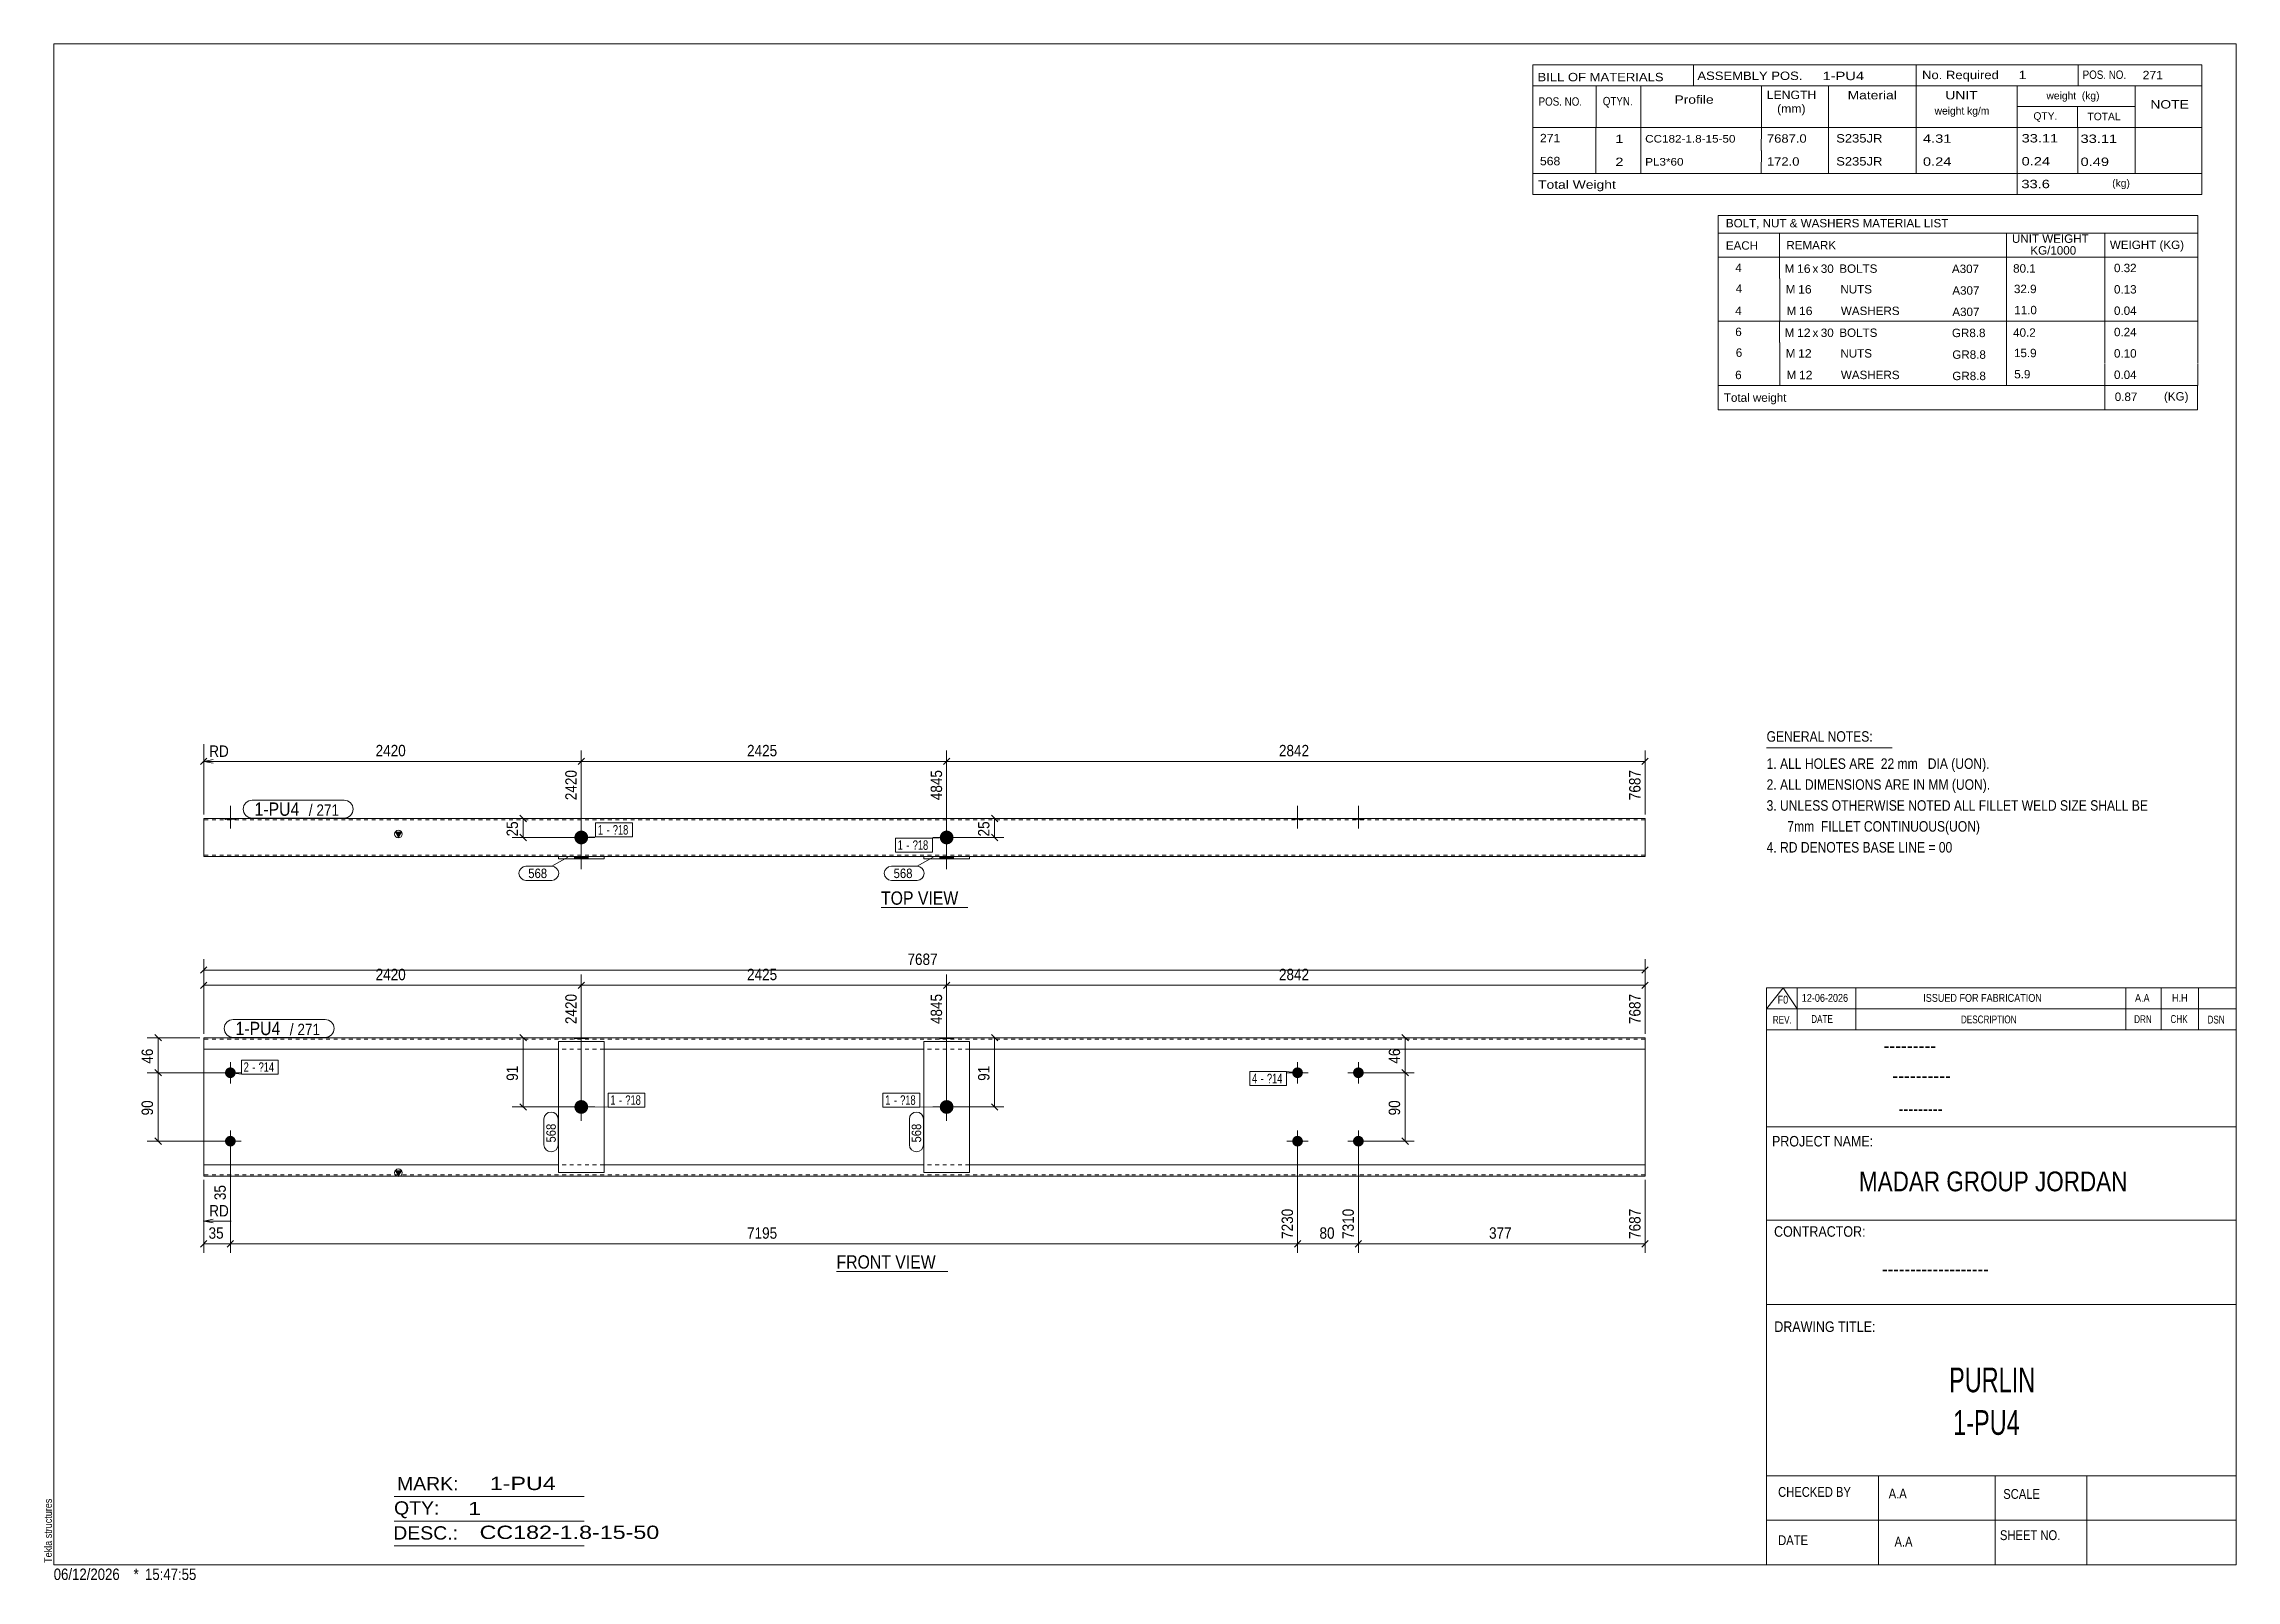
# Model space of a CAD drawing. Header units: millimetres. Extents: x 2 to 579, y 1 to 405.
import ezdxf

# ---------------------------------------------------------------- set-up
doc = ezdxf.new("R2010")
doc.units = ezdxf.units.MM
doc.linetypes.add('XKITLINE00', pattern=[0])
doc.linetypes.add('XKITLINE01', pattern=[4, 1, -1, 1, -1])
for name, color, linetype, lineweight in [('Bolt', 3, 'Continuous', 0), ('BoltMark', 7, 'Continuous', 0), ('Dimensions', 7, 'Continuous', 0), ('DrawingSheet', 5, 'Continuous', 0), ('OtherObjectType', 7, 'Continuous', 0), ('Part', 2, 'Continuous', 0), ('PartMark', 7, 'Continuous', 0)]:
    doc.layers.add(name, color=color, linetype=linetype, lineweight=lineweight)
doc.styles.add('@ARIAL_UNICODE_MS_BOLD', font='ARIAL.TTF')
doc.styles.add('ARIAL', font='ARIAL.TTF')
doc.styles.add('ARIAL_NARROW', font='ARIALN.TTF')
doc.styles.add('COMIC_SANS_MS_BOLD', font='COMICBD.TTF')
doc.styles.add('SWIS721_EX_BT', font='ARIAL.TTF')
doc.styles.add('SWISSE', font='ARIAL.TTF')

# ---------------------------------------------------------------- blocks, each defined once
blk = doc.blocks.new('*A1')
at = {"layer": 'Bolt'}
blk.add_hatch(color=3, dxfattribs=at).paths.add_polyline_path([(141.94, 143.24), (141.94, 143.6), (145.54, 143.6), (145.54, 143.24)], flags=17)
at = {"layer": 'Bolt', "color": 3, "linetype": 'XKITLINE00', "lineweight": 0}
for p, q in [((143.74, 146.42), (143.74, 140.42)), ((141.94, 143.6), (141.94, 143.24)), ((145.54, 143.6), (145.54, 143.24))]:
    blk.add_line(p, q, dxfattribs=at)
blk = doc.blocks.new('*A2')
at = {"layer": 'Bolt'}
blk.add_hatch(color=3, dxfattribs=at).paths.add_polyline_path([(238.04, 143.24), (238.04, 143.6), (241.64, 143.6), (241.64, 143.24)], flags=17)
at = {"layer": 'Bolt', "color": 3, "linetype": 'XKITLINE00', "lineweight": 0}
for p, q in [((239.84, 146.42), (239.84, 140.42)), ((238.04, 143.6), (238.04, 143.24)), ((241.64, 143.6), (241.64, 143.24))]:
    blk.add_line(p, q, dxfattribs=at)
blk = doc.blocks.new('*A3')
at = {"layer": 'Bolt'}
for points in [[(51.48, 135.8), (51.52, 135.8), (51.55, 135.8), (51.59, 135.8), (51.62, 135.79), (51.66, 135.79), (51.69, 135.78), (51.72, 135.78), (51.76, 135.77), (51.79, 135.76), (51.82, 135.75), (51.86, 135.74), (51.89, 135.73), (51.92, 135.72), (51.95, 135.71), (51.99, 135.7), (52.02, 135.68), (52.05, 135.67), (52.08, 135.65), (52.11, 135.64), (52.14, 135.62), (52.17, 135.61), (52.2, 135.59), (52.23, 135.57), (52.26, 135.55), (52.28, 135.53), (52.31, 135.51), (52.34, 135.49), (52.36, 135.46), (52.39, 135.44), (52.42, 135.42), (52.44, 135.39), (52.46, 135.37), (52.49, 135.34), (52.51, 135.32), (52.53, 135.29), (52.55, 135.27), (52.57, 135.24), (52.59, 135.21), (52.61, 135.18), (52.63, 135.15), (52.65, 135.12), (52.67, 135.09), (52.68, 135.06), (52.7, 135.03), (52.72, 135), (52.73, 134.97), (52.74, 134.94), (52.76, 134.91), (52.77, 134.88), (52.78, 134.84), (52.79, 134.81), (52.8, 134.78), (52.81, 134.74), (52.82, 134.71), (52.82, 134.68), (52.83, 134.64), (52.83, 134.61), (52.84, 134.58), (52.84, 134.54), (52.85, 134.51), (52.85, 134.47), (52.85, 134.44), (52.85, 134.4), (52.85, 134.37), (52.85, 134.34), (52.85, 134.3), (52.84, 134.27), (52.84, 134.23), (52.83, 134.2), (52.83, 134.17), (52.82, 134.13), (52.82, 134.1), (52.81, 134.06), (52.8, 134.03), (52.79, 134), (52.78, 133.97), (52.77, 133.93), (52.76, 133.9), (52.74, 133.87), (52.73, 133.84), (52.72, 133.81), (52.7, 133.77), (52.68, 133.74), (52.67, 133.71), (52.65, 133.68), (52.63, 133.66), (52.61, 133.63), (52.59, 133.6), (52.57, 133.57), (52.55, 133.54), (52.53, 133.52), (52.51, 133.49), (52.49, 133.46), (52.46, 133.44), (52.44, 133.41), (52.42, 133.39), (52.39, 133.37), (52.36, 133.34), (52.34, 133.32), (52.31, 133.3), (52.28, 133.28), (52.26, 133.26), (52.23, 133.24), (52.2, 133.22), (52.17, 133.2), (52.14, 133.19), (52.11, 133.17), (52.08, 133.15), (52.05, 133.14), (52.02, 133.12), (51.99, 133.11), (51.95, 133.1), (51.92, 133.09), (51.89, 133.08), (51.86, 133.06), (51.82, 133.06), (51.79, 133.05), (51.76, 133.04), (51.72, 133.03), (51.69, 133.03), (51.66, 133.02), (51.62, 133.01), (51.59, 133.01), (51.55, 133.01), (51.52, 133.01), (51.48, 133), (51.45, 133), (51.42, 133), (51.38, 133.01), (51.35, 133.01), (51.31, 133.01), (51.28, 133.01), (51.24, 133.02), (51.21, 133.03), (51.18, 133.03), (51.14, 133.04), (51.11, 133.05), (51.08, 133.06), (51.04, 133.06), (51.01, 133.08), (50.98, 133.09), (50.95, 133.1), (50.91, 133.11), (50.88, 133.12), (50.85, 133.14), (50.82, 133.15), (50.79, 133.17), (50.76, 133.19), (50.73, 133.2), (50.7, 133.22), (50.67, 133.24), (50.64, 133.26), (50.62, 133.28), (50.59, 133.3), (50.56, 133.32), (50.54, 133.34), (50.51, 133.37), (50.48, 133.39), (50.46, 133.41), (50.44, 133.44), (50.41, 133.46), (50.39, 133.49), (50.37, 133.52), (50.35, 133.54), (50.33, 133.57), (50.31, 133.6), (50.29, 133.63), (50.27, 133.66), (50.25, 133.68), (50.23, 133.71), (50.22, 133.74), (50.2, 133.77), (50.18, 133.81), (50.17, 133.84), (50.16, 133.87), (50.14, 133.9), (50.13, 133.93), (50.12, 133.97), (50.11, 134), (50.1, 134.03), (50.09, 134.06), (50.08, 134.1), (50.08, 134.13), (50.07, 134.17), (50.07, 134.2), (50.06, 134.23), (50.06, 134.27), (50.05, 134.3), (50.05, 134.34), (50.05, 134.37), (50.05, 134.4), (50.05, 134.44), (50.05, 134.47), (50.05, 134.51), (50.06, 134.54), (50.06, 134.58), (50.07, 134.61), (50.07, 134.64), (50.08, 134.68), (50.08, 134.71), (50.09, 134.74), (50.1, 134.78), (50.11, 134.81), (50.12, 134.84), (50.13, 134.88), (50.14, 134.91), (50.16, 134.94), (50.17, 134.97), (50.18, 135), (50.2, 135.03), (50.22, 135.06), (50.23, 135.09), (50.25, 135.12), (50.27, 135.15), (50.29, 135.18), (50.31, 135.21), (50.33, 135.24), (50.35, 135.27), (50.37, 135.29), (50.39, 135.32), (50.41, 135.34), (50.44, 135.37), (50.46, 135.39), (50.48, 135.42), (50.51, 135.44), (50.54, 135.46), (50.56, 135.49), (50.59, 135.51), (50.62, 135.53), (50.64, 135.55), (50.67, 135.57), (50.7, 135.59), (50.73, 135.61), (50.76, 135.62), (50.79, 135.64), (50.82, 135.65), (50.85, 135.67), (50.88, 135.68), (50.91, 135.7), (50.95, 135.71), (50.98, 135.72), (51.01, 135.73), (51.04, 135.74), (51.08, 135.75), (51.11, 135.76), (51.14, 135.77), (51.18, 135.78), (51.21, 135.78), (51.24, 135.79), (51.28, 135.79), (51.31, 135.8), (51.35, 135.8), (51.38, 135.8), (51.42, 135.8), (51.45, 135.8)], [(51.48, 117.8), (51.52, 117.8), (51.55, 117.8), (51.59, 117.8), (51.62, 117.79), (51.66, 117.79), (51.69, 117.78), (51.72, 117.78), (51.76, 117.77), (51.79, 117.76), (51.82, 117.75), (51.86, 117.74), (51.89, 117.73), (51.92, 117.72), (51.95, 117.71), (51.99, 117.7), (52.02, 117.68), (52.05, 117.67), (52.08, 117.65), (52.11, 117.64), (52.14, 117.62), (52.17, 117.61), (52.2, 117.59), (52.23, 117.57), (52.26, 117.55), (52.28, 117.53), (52.31, 117.51), (52.34, 117.49), (52.36, 117.46), (52.39, 117.44), (52.42, 117.42), (52.44, 117.39), (52.46, 117.37), (52.49, 117.34), (52.51, 117.32), (52.53, 117.29), (52.55, 117.27), (52.57, 117.24), (52.59, 117.21), (52.61, 117.18), (52.63, 117.15), (52.65, 117.12), (52.67, 117.09), (52.68, 117.06), (52.7, 117.03), (52.72, 117), (52.73, 116.97), (52.74, 116.94), (52.76, 116.91), (52.77, 116.88), (52.78, 116.84), (52.79, 116.81), (52.8, 116.78), (52.81, 116.74), (52.82, 116.71), (52.82, 116.68), (52.83, 116.64), (52.83, 116.61), (52.84, 116.58), (52.84, 116.54), (52.85, 116.51), (52.85, 116.47), (52.85, 116.44), (52.85, 116.4), (52.85, 116.37), (52.85, 116.34), (52.85, 116.3), (52.84, 116.27), (52.84, 116.23), (52.83, 116.2), (52.83, 116.17), (52.82, 116.13), (52.82, 116.1), (52.81, 116.06), (52.8, 116.03), (52.79, 116), (52.78, 115.97), (52.77, 115.93), (52.76, 115.9), (52.74, 115.87), (52.73, 115.84), (52.72, 115.81), (52.7, 115.77), (52.68, 115.74), (52.67, 115.71), (52.65, 115.68), (52.63, 115.66), (52.61, 115.63), (52.59, 115.6), (52.57, 115.57), (52.55, 115.54), (52.53, 115.52), (52.51, 115.49), (52.49, 115.46), (52.46, 115.44), (52.44, 115.41), (52.42, 115.39), (52.39, 115.37), (52.36, 115.34), (52.34, 115.32), (52.31, 115.3), (52.28, 115.28), (52.26, 115.26), (52.23, 115.24), (52.2, 115.22), (52.17, 115.2), (52.14, 115.19), (52.11, 115.17), (52.08, 115.15), (52.05, 115.14), (52.02, 115.12), (51.99, 115.11), (51.95, 115.1), (51.92, 115.09), (51.89, 115.08), (51.86, 115.06), (51.82, 115.06), (51.79, 115.05), (51.76, 115.04), (51.72, 115.03), (51.69, 115.03), (51.66, 115.02), (51.62, 115.01), (51.59, 115.01), (51.55, 115.01), (51.52, 115.01), (51.48, 115), (51.45, 115), (51.42, 115), (51.38, 115.01), (51.35, 115.01), (51.31, 115.01), (51.28, 115.01), (51.24, 115.02), (51.21, 115.03), (51.18, 115.03), (51.14, 115.04), (51.11, 115.05), (51.08, 115.06), (51.04, 115.06), (51.01, 115.08), (50.98, 115.09), (50.95, 115.1), (50.91, 115.11), (50.88, 115.12), (50.85, 115.14), (50.82, 115.15), (50.79, 115.17), (50.76, 115.19), (50.73, 115.2), (50.7, 115.22), (50.67, 115.24), (50.64, 115.26), (50.62, 115.28), (50.59, 115.3), (50.56, 115.32), (50.54, 115.34), (50.51, 115.37), (50.48, 115.39), (50.46, 115.41), (50.44, 115.44), (50.41, 115.46), (50.39, 115.49), (50.37, 115.52), (50.35, 115.54), (50.33, 115.57), (50.31, 115.6), (50.29, 115.63), (50.27, 115.66), (50.25, 115.68), (50.23, 115.71), (50.22, 115.74), (50.2, 115.77), (50.18, 115.81), (50.17, 115.84), (50.16, 115.87), (50.14, 115.9), (50.13, 115.93), (50.12, 115.97), (50.11, 116), (50.1, 116.03), (50.09, 116.06), (50.08, 116.1), (50.08, 116.13), (50.07, 116.17), (50.07, 116.2), (50.06, 116.23), (50.06, 116.27), (50.05, 116.3), (50.05, 116.34), (50.05, 116.37), (50.05, 116.4), (50.05, 116.44), (50.05, 116.47), (50.05, 116.51), (50.06, 116.54), (50.06, 116.58), (50.07, 116.61), (50.07, 116.64), (50.08, 116.68), (50.08, 116.71), (50.09, 116.74), (50.1, 116.78), (50.11, 116.81), (50.12, 116.84), (50.13, 116.88), (50.14, 116.91), (50.16, 116.94), (50.17, 116.97), (50.18, 117), (50.2, 117.03), (50.22, 117.06), (50.23, 117.09), (50.25, 117.12), (50.27, 117.15), (50.29, 117.18), (50.31, 117.21), (50.33, 117.24), (50.35, 117.27), (50.37, 117.29), (50.39, 117.32), (50.41, 117.34), (50.44, 117.37), (50.46, 117.39), (50.48, 117.42), (50.51, 117.44), (50.54, 117.46), (50.56, 117.49), (50.59, 117.51), (50.62, 117.53), (50.64, 117.55), (50.67, 117.57), (50.7, 117.59), (50.73, 117.61), (50.76, 117.62), (50.79, 117.64), (50.82, 117.65), (50.85, 117.67), (50.88, 117.68), (50.91, 117.7), (50.95, 117.71), (50.98, 117.72), (51.01, 117.73), (51.04, 117.74), (51.08, 117.75), (51.11, 117.76), (51.14, 117.77), (51.18, 117.78), (51.21, 117.78), (51.24, 117.79), (51.28, 117.79), (51.31, 117.8), (51.35, 117.8), (51.38, 117.8), (51.42, 117.8), (51.45, 117.8)]]:
    blk.add_hatch(color=3, dxfattribs=at).paths.add_polyline_path(points, flags=17)
at = {"layer": 'Bolt', "color": 3, "linetype": 'XKITLINE00', "lineweight": 0}
for p, q in [((54.25, 134.4), (48.65, 134.4)), ((51.45, 131.6), (51.45, 137.2)), ((54.25, 116.4), (48.65, 116.4)), ((51.45, 113.6), (51.45, 119.2))]:
    blk.add_line(p, q, dxfattribs=at)
blk = doc.blocks.new('*A4')
at = {"layer": 'Bolt'}
for points in [[(332.17, 135.8), (332.21, 135.8), (332.24, 135.8), (332.28, 135.8), (332.31, 135.79), (332.34, 135.79), (332.38, 135.78), (332.41, 135.78), (332.44, 135.77), (332.48, 135.76), (332.51, 135.75), (332.54, 135.74), (332.58, 135.73), (332.61, 135.72), (332.64, 135.71), (332.67, 135.7), (332.71, 135.68), (332.74, 135.67), (332.77, 135.65), (332.8, 135.64), (332.83, 135.62), (332.86, 135.61), (332.89, 135.59), (332.92, 135.57), (332.94, 135.55), (332.97, 135.53), (333, 135.51), (333.03, 135.49), (333.05, 135.46), (333.08, 135.44), (333.1, 135.42), (333.13, 135.39), (333.15, 135.37), (333.18, 135.34), (333.2, 135.32), (333.22, 135.29), (333.24, 135.27), (333.26, 135.24), (333.28, 135.21), (333.3, 135.18), (333.32, 135.15), (333.34, 135.12), (333.36, 135.09), (333.37, 135.06), (333.39, 135.03), (333.4, 135), (333.42, 134.97), (333.43, 134.94), (333.44, 134.91), (333.46, 134.88), (333.47, 134.84), (333.48, 134.81), (333.49, 134.78), (333.5, 134.74), (333.5, 134.71), (333.51, 134.68), (333.52, 134.64), (333.52, 134.61), (333.53, 134.58), (333.53, 134.54), (333.53, 134.51), (333.54, 134.47), (333.54, 134.44), (333.54, 134.4), (333.54, 134.37), (333.54, 134.34), (333.53, 134.3), (333.53, 134.27), (333.53, 134.23), (333.52, 134.2), (333.52, 134.17), (333.51, 134.13), (333.5, 134.1), (333.5, 134.06), (333.49, 134.03), (333.48, 134), (333.47, 133.97), (333.46, 133.93), (333.44, 133.9), (333.43, 133.87), (333.42, 133.84), (333.4, 133.81), (333.39, 133.77), (333.37, 133.74), (333.36, 133.71), (333.34, 133.68), (333.32, 133.66), (333.3, 133.63), (333.28, 133.6), (333.26, 133.57), (333.24, 133.54), (333.22, 133.52), (333.2, 133.49), (333.18, 133.46), (333.15, 133.44), (333.13, 133.41), (333.1, 133.39), (333.08, 133.37), (333.05, 133.34), (333.03, 133.32), (333, 133.3), (332.97, 133.28), (332.94, 133.26), (332.92, 133.24), (332.89, 133.22), (332.86, 133.2), (332.83, 133.19), (332.8, 133.17), (332.77, 133.15), (332.74, 133.14), (332.71, 133.12), (332.67, 133.11), (332.64, 133.1), (332.61, 133.09), (332.58, 133.08), (332.54, 133.06), (332.51, 133.06), (332.48, 133.05), (332.44, 133.04), (332.41, 133.03), (332.38, 133.03), (332.34, 133.02), (332.31, 133.01), (332.28, 133.01), (332.24, 133.01), (332.21, 133.01), (332.17, 133), (332.14, 133), (332.1, 133), (332.07, 133.01), (332.03, 133.01), (332, 133.01), (331.97, 133.01), (331.93, 133.02), (331.9, 133.03), (331.86, 133.03), (331.83, 133.04), (331.8, 133.05), (331.76, 133.06), (331.73, 133.06), (331.7, 133.08), (331.67, 133.09), (331.63, 133.1), (331.6, 133.11), (331.57, 133.12), (331.54, 133.14), (331.51, 133.15), (331.48, 133.17), (331.45, 133.19), (331.42, 133.2), (331.39, 133.22), (331.36, 133.24), (331.33, 133.26), (331.3, 133.28), (331.28, 133.3), (331.25, 133.32), (331.22, 133.34), (331.2, 133.37), (331.17, 133.39), (331.15, 133.41), (331.12, 133.44), (331.1, 133.46), (331.08, 133.49), (331.06, 133.52), (331.03, 133.54), (331.01, 133.57), (330.99, 133.6), (330.97, 133.63), (330.96, 133.66), (330.94, 133.68), (330.92, 133.71), (330.9, 133.74), (330.89, 133.77), (330.87, 133.81), (330.86, 133.84), (330.84, 133.87), (330.83, 133.9), (330.82, 133.93), (330.81, 133.97), (330.8, 134), (330.79, 134.03), (330.78, 134.06), (330.77, 134.1), (330.76, 134.13), (330.76, 134.17), (330.75, 134.2), (330.75, 134.23), (330.74, 134.27), (330.74, 134.3), (330.74, 134.34), (330.74, 134.37), (330.74, 134.4), (330.74, 134.44), (330.74, 134.47), (330.74, 134.51), (330.74, 134.54), (330.75, 134.58), (330.75, 134.61), (330.76, 134.64), (330.76, 134.68), (330.77, 134.71), (330.78, 134.74), (330.79, 134.78), (330.8, 134.81), (330.81, 134.84), (330.82, 134.88), (330.83, 134.91), (330.84, 134.94), (330.86, 134.97), (330.87, 135), (330.89, 135.03), (330.9, 135.06), (330.92, 135.09), (330.94, 135.12), (330.96, 135.15), (330.97, 135.18), (330.99, 135.21), (331.01, 135.24), (331.03, 135.27), (331.06, 135.29), (331.08, 135.32), (331.1, 135.34), (331.12, 135.37), (331.15, 135.39), (331.17, 135.42), (331.2, 135.44), (331.22, 135.46), (331.25, 135.49), (331.28, 135.51), (331.3, 135.53), (331.33, 135.55), (331.36, 135.57), (331.39, 135.59), (331.42, 135.61), (331.45, 135.62), (331.48, 135.64), (331.51, 135.65), (331.54, 135.67), (331.57, 135.68), (331.6, 135.7), (331.63, 135.71), (331.67, 135.72), (331.7, 135.73), (331.73, 135.74), (331.76, 135.75), (331.8, 135.76), (331.83, 135.77), (331.86, 135.78), (331.9, 135.78), (331.93, 135.79), (331.97, 135.79), (332, 135.8), (332.03, 135.8), (332.07, 135.8), (332.1, 135.8), (332.14, 135.8)], [(348.17, 135.8), (348.21, 135.8), (348.24, 135.8), (348.28, 135.8), (348.31, 135.79), (348.34, 135.79), (348.38, 135.78), (348.41, 135.78), (348.44, 135.77), (348.48, 135.76), (348.51, 135.75), (348.54, 135.74), (348.58, 135.73), (348.61, 135.72), (348.64, 135.71), (348.67, 135.7), (348.71, 135.68), (348.74, 135.67), (348.77, 135.65), (348.8, 135.64), (348.83, 135.62), (348.86, 135.61), (348.89, 135.59), (348.92, 135.57), (348.94, 135.55), (348.97, 135.53), (349, 135.51), (349.03, 135.49), (349.05, 135.46), (349.08, 135.44), (349.1, 135.42), (349.13, 135.39), (349.15, 135.37), (349.18, 135.34), (349.2, 135.32), (349.22, 135.29), (349.24, 135.27), (349.26, 135.24), (349.28, 135.21), (349.3, 135.18), (349.32, 135.15), (349.34, 135.12), (349.36, 135.09), (349.37, 135.06), (349.39, 135.03), (349.4, 135), (349.42, 134.97), (349.43, 134.94), (349.44, 134.91), (349.46, 134.88), (349.47, 134.84), (349.48, 134.81), (349.49, 134.78), (349.5, 134.74), (349.5, 134.71), (349.51, 134.68), (349.52, 134.64), (349.52, 134.61), (349.53, 134.58), (349.53, 134.54), (349.53, 134.51), (349.54, 134.47), (349.54, 134.44), (349.54, 134.4), (349.54, 134.37), (349.54, 134.34), (349.53, 134.3), (349.53, 134.27), (349.53, 134.23), (349.52, 134.2), (349.52, 134.17), (349.51, 134.13), (349.5, 134.1), (349.5, 134.06), (349.49, 134.03), (349.48, 134), (349.47, 133.97), (349.46, 133.93), (349.44, 133.9), (349.43, 133.87), (349.42, 133.84), (349.4, 133.81), (349.39, 133.77), (349.37, 133.74), (349.36, 133.71), (349.34, 133.68), (349.32, 133.66), (349.3, 133.63), (349.28, 133.6), (349.26, 133.57), (349.24, 133.54), (349.22, 133.52), (349.2, 133.49), (349.18, 133.46), (349.15, 133.44), (349.13, 133.41), (349.1, 133.39), (349.08, 133.37), (349.05, 133.34), (349.03, 133.32), (349, 133.3), (348.97, 133.28), (348.94, 133.26), (348.92, 133.24), (348.89, 133.22), (348.86, 133.2), (348.83, 133.19), (348.8, 133.17), (348.77, 133.15), (348.74, 133.14), (348.71, 133.12), (348.67, 133.11), (348.64, 133.1), (348.61, 133.09), (348.58, 133.08), (348.54, 133.06), (348.51, 133.06), (348.48, 133.05), (348.44, 133.04), (348.41, 133.03), (348.38, 133.03), (348.34, 133.02), (348.31, 133.01), (348.28, 133.01), (348.24, 133.01), (348.21, 133.01), (348.17, 133), (348.14, 133), (348.1, 133), (348.07, 133.01), (348.03, 133.01), (348, 133.01), (347.97, 133.01), (347.93, 133.02), (347.9, 133.03), (347.86, 133.03), (347.83, 133.04), (347.8, 133.05), (347.76, 133.06), (347.73, 133.06), (347.7, 133.08), (347.67, 133.09), (347.63, 133.1), (347.6, 133.11), (347.57, 133.12), (347.54, 133.14), (347.51, 133.15), (347.48, 133.17), (347.45, 133.19), (347.42, 133.2), (347.39, 133.22), (347.36, 133.24), (347.33, 133.26), (347.3, 133.28), (347.28, 133.3), (347.25, 133.32), (347.22, 133.34), (347.2, 133.37), (347.17, 133.39), (347.15, 133.41), (347.12, 133.44), (347.1, 133.46), (347.08, 133.49), (347.06, 133.52), (347.03, 133.54), (347.01, 133.57), (346.99, 133.6), (346.97, 133.63), (346.96, 133.66), (346.94, 133.68), (346.92, 133.71), (346.9, 133.74), (346.89, 133.77), (346.87, 133.81), (346.86, 133.84), (346.84, 133.87), (346.83, 133.9), (346.82, 133.93), (346.81, 133.97), (346.8, 134), (346.79, 134.03), (346.78, 134.06), (346.77, 134.1), (346.76, 134.13), (346.76, 134.17), (346.75, 134.2), (346.75, 134.23), (346.74, 134.27), (346.74, 134.3), (346.74, 134.34), (346.74, 134.37), (346.74, 134.4), (346.74, 134.44), (346.74, 134.47), (346.74, 134.51), (346.74, 134.54), (346.75, 134.58), (346.75, 134.61), (346.76, 134.64), (346.76, 134.68), (346.77, 134.71), (346.78, 134.74), (346.79, 134.78), (346.8, 134.81), (346.81, 134.84), (346.82, 134.88), (346.83, 134.91), (346.84, 134.94), (346.86, 134.97), (346.87, 135), (346.89, 135.03), (346.9, 135.06), (346.92, 135.09), (346.94, 135.12), (346.96, 135.15), (346.97, 135.18), (346.99, 135.21), (347.01, 135.24), (347.03, 135.27), (347.06, 135.29), (347.08, 135.32), (347.1, 135.34), (347.12, 135.37), (347.15, 135.39), (347.17, 135.42), (347.2, 135.44), (347.22, 135.46), (347.25, 135.49), (347.28, 135.51), (347.3, 135.53), (347.33, 135.55), (347.36, 135.57), (347.39, 135.59), (347.42, 135.61), (347.45, 135.62), (347.48, 135.64), (347.51, 135.65), (347.54, 135.67), (347.57, 135.68), (347.6, 135.7), (347.63, 135.71), (347.67, 135.72), (347.7, 135.73), (347.73, 135.74), (347.76, 135.75), (347.8, 135.76), (347.83, 135.77), (347.86, 135.78), (347.9, 135.78), (347.93, 135.79), (347.97, 135.79), (348, 135.8), (348.03, 135.8), (348.07, 135.8), (348.1, 135.8), (348.14, 135.8)], [(332.17, 117.8), (332.21, 117.8), (332.24, 117.8), (332.28, 117.8), (332.31, 117.79), (332.34, 117.79), (332.38, 117.78), (332.41, 117.78), (332.44, 117.77), (332.48, 117.76), (332.51, 117.75), (332.54, 117.74), (332.58, 117.73), (332.61, 117.72), (332.64, 117.71), (332.67, 117.7), (332.71, 117.68), (332.74, 117.67), (332.77, 117.65), (332.8, 117.64), (332.83, 117.62), (332.86, 117.61), (332.89, 117.59), (332.92, 117.57), (332.94, 117.55), (332.97, 117.53), (333, 117.51), (333.03, 117.49), (333.05, 117.46), (333.08, 117.44), (333.1, 117.42), (333.13, 117.39), (333.15, 117.37), (333.18, 117.34), (333.2, 117.32), (333.22, 117.29), (333.24, 117.27), (333.26, 117.24), (333.28, 117.21), (333.3, 117.18), (333.32, 117.15), (333.34, 117.12), (333.36, 117.09), (333.37, 117.06), (333.39, 117.03), (333.4, 117), (333.42, 116.97), (333.43, 116.94), (333.44, 116.91), (333.46, 116.88), (333.47, 116.84), (333.48, 116.81), (333.49, 116.78), (333.5, 116.74), (333.5, 116.71), (333.51, 116.68), (333.52, 116.64), (333.52, 116.61), (333.53, 116.58), (333.53, 116.54), (333.53, 116.51), (333.54, 116.47), (333.54, 116.44), (333.54, 116.4), (333.54, 116.37), (333.54, 116.34), (333.53, 116.3), (333.53, 116.27), (333.53, 116.23), (333.52, 116.2), (333.52, 116.17), (333.51, 116.13), (333.5, 116.1), (333.5, 116.06), (333.49, 116.03), (333.48, 116), (333.47, 115.97), (333.46, 115.93), (333.44, 115.9), (333.43, 115.87), (333.42, 115.84), (333.4, 115.81), (333.39, 115.77), (333.37, 115.74), (333.36, 115.71), (333.34, 115.68), (333.32, 115.66), (333.3, 115.63), (333.28, 115.6), (333.26, 115.57), (333.24, 115.54), (333.22, 115.52), (333.2, 115.49), (333.18, 115.46), (333.15, 115.44), (333.13, 115.41), (333.1, 115.39), (333.08, 115.37), (333.05, 115.34), (333.03, 115.32), (333, 115.3), (332.97, 115.28), (332.94, 115.26), (332.92, 115.24), (332.89, 115.22), (332.86, 115.2), (332.83, 115.19), (332.8, 115.17), (332.77, 115.15), (332.74, 115.14), (332.71, 115.12), (332.67, 115.11), (332.64, 115.1), (332.61, 115.09), (332.58, 115.08), (332.54, 115.06), (332.51, 115.06), (332.48, 115.05), (332.44, 115.04), (332.41, 115.03), (332.38, 115.03), (332.34, 115.02), (332.31, 115.01), (332.28, 115.01), (332.24, 115.01), (332.21, 115.01), (332.17, 115), (332.14, 115), (332.1, 115), (332.07, 115.01), (332.03, 115.01), (332, 115.01), (331.97, 115.01), (331.93, 115.02), (331.9, 115.03), (331.86, 115.03), (331.83, 115.04), (331.8, 115.05), (331.76, 115.06), (331.73, 115.06), (331.7, 115.08), (331.67, 115.09), (331.63, 115.1), (331.6, 115.11), (331.57, 115.12), (331.54, 115.14), (331.51, 115.15), (331.48, 115.17), (331.45, 115.19), (331.42, 115.2), (331.39, 115.22), (331.36, 115.24), (331.33, 115.26), (331.3, 115.28), (331.28, 115.3), (331.25, 115.32), (331.22, 115.34), (331.2, 115.37), (331.17, 115.39), (331.15, 115.41), (331.12, 115.44), (331.1, 115.46), (331.08, 115.49), (331.06, 115.52), (331.03, 115.54), (331.01, 115.57), (330.99, 115.6), (330.97, 115.63), (330.96, 115.66), (330.94, 115.68), (330.92, 115.71), (330.9, 115.74), (330.89, 115.77), (330.87, 115.81), (330.86, 115.84), (330.84, 115.87), (330.83, 115.9), (330.82, 115.93), (330.81, 115.97), (330.8, 116), (330.79, 116.03), (330.78, 116.06), (330.77, 116.1), (330.76, 116.13), (330.76, 116.17), (330.75, 116.2), (330.75, 116.23), (330.74, 116.27), (330.74, 116.3), (330.74, 116.34), (330.74, 116.37), (330.74, 116.4), (330.74, 116.44), (330.74, 116.47), (330.74, 116.51), (330.74, 116.54), (330.75, 116.58), (330.75, 116.61), (330.76, 116.64), (330.76, 116.68), (330.77, 116.71), (330.78, 116.74), (330.79, 116.78), (330.8, 116.81), (330.81, 116.84), (330.82, 116.88), (330.83, 116.91), (330.84, 116.94), (330.86, 116.97), (330.87, 117), (330.89, 117.03), (330.9, 117.06), (330.92, 117.09), (330.94, 117.12), (330.96, 117.15), (330.97, 117.18), (330.99, 117.21), (331.01, 117.24), (331.03, 117.27), (331.06, 117.29), (331.08, 117.32), (331.1, 117.34), (331.12, 117.37), (331.15, 117.39), (331.17, 117.42), (331.2, 117.44), (331.22, 117.46), (331.25, 117.49), (331.28, 117.51), (331.3, 117.53), (331.33, 117.55), (331.36, 117.57), (331.39, 117.59), (331.42, 117.61), (331.45, 117.62), (331.48, 117.64), (331.51, 117.65), (331.54, 117.67), (331.57, 117.68), (331.6, 117.7), (331.63, 117.71), (331.67, 117.72), (331.7, 117.73), (331.73, 117.74), (331.76, 117.75), (331.8, 117.76), (331.83, 117.77), (331.86, 117.78), (331.9, 117.78), (331.93, 117.79), (331.97, 117.79), (332, 117.8), (332.03, 117.8), (332.07, 117.8), (332.1, 117.8), (332.14, 117.8)], [(348.17, 117.8), (348.21, 117.8), (348.24, 117.8), (348.28, 117.8), (348.31, 117.79), (348.34, 117.79), (348.38, 117.78), (348.41, 117.78), (348.44, 117.77), (348.48, 117.76), (348.51, 117.75), (348.54, 117.74), (348.58, 117.73), (348.61, 117.72), (348.64, 117.71), (348.67, 117.7), (348.71, 117.68), (348.74, 117.67), (348.77, 117.65), (348.8, 117.64), (348.83, 117.62), (348.86, 117.61), (348.89, 117.59), (348.92, 117.57), (348.94, 117.55), (348.97, 117.53), (349, 117.51), (349.03, 117.49), (349.05, 117.46), (349.08, 117.44), (349.1, 117.42), (349.13, 117.39), (349.15, 117.37), (349.18, 117.34), (349.2, 117.32), (349.22, 117.29), (349.24, 117.27), (349.26, 117.24), (349.28, 117.21), (349.3, 117.18), (349.32, 117.15), (349.34, 117.12), (349.36, 117.09), (349.37, 117.06), (349.39, 117.03), (349.4, 117), (349.42, 116.97), (349.43, 116.94), (349.44, 116.91), (349.46, 116.88), (349.47, 116.84), (349.48, 116.81), (349.49, 116.78), (349.5, 116.74), (349.5, 116.71), (349.51, 116.68), (349.52, 116.64), (349.52, 116.61), (349.53, 116.58), (349.53, 116.54), (349.53, 116.51), (349.54, 116.47), (349.54, 116.44), (349.54, 116.4), (349.54, 116.37), (349.54, 116.34), (349.53, 116.3), (349.53, 116.27), (349.53, 116.23), (349.52, 116.2), (349.52, 116.17), (349.51, 116.13), (349.5, 116.1), (349.5, 116.06), (349.49, 116.03), (349.48, 116), (349.47, 115.97), (349.46, 115.93), (349.44, 115.9), (349.43, 115.87), (349.42, 115.84), (349.4, 115.81), (349.39, 115.77), (349.37, 115.74), (349.36, 115.71), (349.34, 115.68), (349.32, 115.66), (349.3, 115.63), (349.28, 115.6), (349.26, 115.57), (349.24, 115.54), (349.22, 115.52), (349.2, 115.49), (349.18, 115.46), (349.15, 115.44), (349.13, 115.41), (349.1, 115.39), (349.08, 115.37), (349.05, 115.34), (349.03, 115.32), (349, 115.3), (348.97, 115.28), (348.94, 115.26), (348.92, 115.24), (348.89, 115.22), (348.86, 115.2), (348.83, 115.19), (348.8, 115.17), (348.77, 115.15), (348.74, 115.14), (348.71, 115.12), (348.67, 115.11), (348.64, 115.1), (348.61, 115.09), (348.58, 115.08), (348.54, 115.06), (348.51, 115.06), (348.48, 115.05), (348.44, 115.04), (348.41, 115.03), (348.38, 115.03), (348.34, 115.02), (348.31, 115.01), (348.28, 115.01), (348.24, 115.01), (348.21, 115.01), (348.17, 115), (348.14, 115), (348.1, 115), (348.07, 115.01), (348.03, 115.01), (348, 115.01), (347.97, 115.01), (347.93, 115.02), (347.9, 115.03), (347.86, 115.03), (347.83, 115.04), (347.8, 115.05), (347.76, 115.06), (347.73, 115.06), (347.7, 115.08), (347.67, 115.09), (347.63, 115.1), (347.6, 115.11), (347.57, 115.12), (347.54, 115.14), (347.51, 115.15), (347.48, 115.17), (347.45, 115.19), (347.42, 115.2), (347.39, 115.22), (347.36, 115.24), (347.33, 115.26), (347.3, 115.28), (347.28, 115.3), (347.25, 115.32), (347.22, 115.34), (347.2, 115.37), (347.17, 115.39), (347.15, 115.41), (347.12, 115.44), (347.1, 115.46), (347.08, 115.49), (347.06, 115.52), (347.03, 115.54), (347.01, 115.57), (346.99, 115.6), (346.97, 115.63), (346.96, 115.66), (346.94, 115.68), (346.92, 115.71), (346.9, 115.74), (346.89, 115.77), (346.87, 115.81), (346.86, 115.84), (346.84, 115.87), (346.83, 115.9), (346.82, 115.93), (346.81, 115.97), (346.8, 116), (346.79, 116.03), (346.78, 116.06), (346.77, 116.1), (346.76, 116.13), (346.76, 116.17), (346.75, 116.2), (346.75, 116.23), (346.74, 116.27), (346.74, 116.3), (346.74, 116.34), (346.74, 116.37), (346.74, 116.4), (346.74, 116.44), (346.74, 116.47), (346.74, 116.51), (346.74, 116.54), (346.75, 116.58), (346.75, 116.61), (346.76, 116.64), (346.76, 116.68), (346.77, 116.71), (346.78, 116.74), (346.79, 116.78), (346.8, 116.81), (346.81, 116.84), (346.82, 116.88), (346.83, 116.91), (346.84, 116.94), (346.86, 116.97), (346.87, 117), (346.89, 117.03), (346.9, 117.06), (346.92, 117.09), (346.94, 117.12), (346.96, 117.15), (346.97, 117.18), (346.99, 117.21), (347.01, 117.24), (347.03, 117.27), (347.06, 117.29), (347.08, 117.32), (347.1, 117.34), (347.12, 117.37), (347.15, 117.39), (347.17, 117.42), (347.2, 117.44), (347.22, 117.46), (347.25, 117.49), (347.28, 117.51), (347.3, 117.53), (347.33, 117.55), (347.36, 117.57), (347.39, 117.59), (347.42, 117.61), (347.45, 117.62), (347.48, 117.64), (347.51, 117.65), (347.54, 117.67), (347.57, 117.68), (347.6, 117.7), (347.63, 117.71), (347.67, 117.72), (347.7, 117.73), (347.73, 117.74), (347.76, 117.75), (347.8, 117.76), (347.83, 117.77), (347.86, 117.78), (347.9, 117.78), (347.93, 117.79), (347.97, 117.79), (348, 117.8), (348.03, 117.8), (348.07, 117.8), (348.1, 117.8), (348.14, 117.8)]]:
    blk.add_hatch(color=3, dxfattribs=at).paths.add_polyline_path(points, flags=17)
at = {"layer": 'Bolt', "color": 3, "linetype": 'XKITLINE00', "lineweight": 0}
for p, q in [((334.94, 134.4), (329.34, 134.4)), ((332.14, 131.6), (332.14, 137.2)), ((350.94, 134.4), (345.34, 134.4)), ((348.14, 131.6), (348.14, 137.2)), ((334.94, 116.4), (329.34, 116.4)), ((332.14, 113.6), (332.14, 119.2)), ((350.94, 116.4), (345.34, 116.4)), ((348.14, 113.6), (348.14, 119.2))]:
    blk.add_line(p, q, dxfattribs=at)
blk = doc.blocks.new('*A5')
at = {"layer": 'Bolt'}
blk.add_hatch(color=3, dxfattribs=at).paths.add_polyline_path([(241.64, 125.36), (241.64, 125.32), (241.64, 125.27), (241.64, 125.23), (241.63, 125.18), (241.62, 125.14), (241.62, 125.1), (241.61, 125.05), (241.6, 125.01), (241.59, 124.97), (241.58, 124.92), (241.57, 124.88), (241.55, 124.84), (241.54, 124.8), (241.52, 124.76), (241.51, 124.72), (241.49, 124.67), (241.47, 124.63), (241.45, 124.6), (241.43, 124.56), (241.41, 124.52), (241.39, 124.48), (241.36, 124.44), (241.34, 124.4), (241.32, 124.37), (241.29, 124.33), (241.26, 124.3), (241.24, 124.26), (241.21, 124.23), (241.18, 124.2), (241.15, 124.16), (241.12, 124.13), (241.09, 124.1), (241.05, 124.07), (241.02, 124.04), (240.99, 124.01), (240.95, 123.99), (240.92, 123.96), (240.88, 123.93), (240.84, 123.91), (240.81, 123.88), (240.77, 123.86), (240.73, 123.84), (240.69, 123.82), (240.65, 123.8), (240.61, 123.78), (240.57, 123.76), (240.53, 123.74), (240.49, 123.73), (240.45, 123.71), (240.41, 123.7), (240.37, 123.68), (240.32, 123.67), (240.28, 123.66), (240.24, 123.65), (240.2, 123.64), (240.15, 123.63), (240.11, 123.62), (240.06, 123.62), (240.02, 123.61), (239.98, 123.61), (239.93, 123.61), (239.89, 123.6), (239.84, 123.6), (239.8, 123.6), (239.76, 123.61), (239.71, 123.61), (239.67, 123.61), (239.62, 123.62), (239.58, 123.62), (239.54, 123.63), (239.49, 123.64), (239.45, 123.65), (239.41, 123.66), (239.36, 123.67), (239.32, 123.68), (239.28, 123.7), (239.24, 123.71), (239.2, 123.73), (239.16, 123.74), (239.11, 123.76), (239.07, 123.78), (239.03, 123.8), (239, 123.82), (238.96, 123.84), (238.92, 123.86), (238.88, 123.88), (238.84, 123.91), (238.81, 123.93), (238.77, 123.96), (238.74, 123.99), (238.7, 124.01), (238.67, 124.04), (238.64, 124.07), (238.6, 124.1), (238.57, 124.13), (238.54, 124.16), (238.51, 124.2), (238.48, 124.23), (238.45, 124.26), (238.42, 124.3), (238.4, 124.33), (238.37, 124.37), (238.35, 124.4), (238.32, 124.44), (238.3, 124.48), (238.28, 124.52), (238.26, 124.56), (238.24, 124.6), (238.22, 124.63), (238.2, 124.67), (238.18, 124.72), (238.16, 124.76), (238.15, 124.8), (238.13, 124.84), (238.12, 124.88), (238.11, 124.92), (238.1, 124.97), (238.09, 125.01), (238.08, 125.05), (238.07, 125.1), (238.06, 125.14), (238.06, 125.18), (238.05, 125.23), (238.05, 125.27), (238.05, 125.32), (238.04, 125.36), (238.04, 125.4), (238.04, 125.45), (238.05, 125.49), (238.05, 125.54), (238.05, 125.58), (238.06, 125.62), (238.06, 125.67), (238.07, 125.71), (238.08, 125.76), (238.09, 125.8), (238.1, 125.84), (238.11, 125.88), (238.12, 125.93), (238.13, 125.97), (238.15, 126.01), (238.16, 126.05), (238.18, 126.09), (238.2, 126.13), (238.22, 126.17), (238.24, 126.21), (238.26, 126.25), (238.28, 126.29), (238.3, 126.33), (238.32, 126.37), (238.35, 126.4), (238.37, 126.44), (238.4, 126.48), (238.42, 126.51), (238.45, 126.55), (238.48, 126.58), (238.51, 126.61), (238.54, 126.65), (238.57, 126.68), (238.6, 126.71), (238.64, 126.74), (238.67, 126.77), (238.7, 126.8), (238.74, 126.82), (238.77, 126.85), (238.81, 126.88), (238.84, 126.9), (238.88, 126.93), (238.92, 126.95), (238.96, 126.97), (239, 126.99), (239.03, 127.01), (239.07, 127.03), (239.11, 127.05), (239.16, 127.07), (239.2, 127.08), (239.24, 127.1), (239.28, 127.11), (239.32, 127.13), (239.36, 127.14), (239.41, 127.15), (239.45, 127.16), (239.49, 127.17), (239.54, 127.18), (239.58, 127.18), (239.62, 127.19), (239.67, 127.2), (239.71, 127.2), (239.76, 127.2), (239.8, 127.2), (239.84, 127.2), (239.89, 127.2), (239.93, 127.2), (239.98, 127.2), (240.02, 127.2), (240.06, 127.19), (240.11, 127.18), (240.15, 127.18), (240.2, 127.17), (240.24, 127.16), (240.28, 127.15), (240.32, 127.14), (240.37, 127.13), (240.41, 127.11), (240.45, 127.1), (240.49, 127.08), (240.53, 127.07), (240.57, 127.05), (240.61, 127.03), (240.65, 127.01), (240.69, 126.99), (240.73, 126.97), (240.77, 126.95), (240.81, 126.93), (240.84, 126.9), (240.88, 126.88), (240.92, 126.85), (240.95, 126.82), (240.99, 126.8), (241.02, 126.77), (241.05, 126.74), (241.09, 126.71), (241.12, 126.68), (241.15, 126.65), (241.18, 126.61), (241.21, 126.58), (241.24, 126.55), (241.26, 126.51), (241.29, 126.48), (241.32, 126.44), (241.34, 126.4), (241.36, 126.37), (241.39, 126.33), (241.41, 126.29), (241.43, 126.25), (241.45, 126.21), (241.47, 126.17), (241.49, 126.13), (241.51, 126.09), (241.52, 126.05), (241.54, 126.01), (241.55, 125.97), (241.57, 125.93), (241.58, 125.88), (241.59, 125.84), (241.6, 125.8), (241.61, 125.76), (241.62, 125.71), (241.62, 125.67), (241.63, 125.62), (241.64, 125.58), (241.64, 125.54), (241.64, 125.49), (241.64, 125.45), (241.64, 125.4)], flags=17)
at = {"layer": 'Bolt', "color": 3, "linetype": 'XKITLINE00', "lineweight": 0}
for p, q in [((239.84, 129), (239.84, 121.8)), ((243.44, 125.4), (236.24, 125.4))]:
    blk.add_line(p, q, dxfattribs=at)
blk = doc.blocks.new('*A6')
at = {"layer": 'Bolt'}
blk.add_hatch(color=3, dxfattribs=at).paths.add_polyline_path([(145.54, 125.36), (145.54, 125.32), (145.54, 125.27), (145.54, 125.23), (145.53, 125.18), (145.52, 125.14), (145.52, 125.1), (145.51, 125.05), (145.5, 125.01), (145.49, 124.97), (145.48, 124.92), (145.47, 124.88), (145.45, 124.84), (145.44, 124.8), (145.42, 124.76), (145.41, 124.72), (145.39, 124.67), (145.37, 124.63), (145.35, 124.6), (145.33, 124.56), (145.31, 124.52), (145.29, 124.48), (145.26, 124.44), (145.24, 124.4), (145.22, 124.37), (145.19, 124.33), (145.16, 124.3), (145.14, 124.26), (145.11, 124.23), (145.08, 124.2), (145.05, 124.16), (145.02, 124.13), (144.99, 124.1), (144.95, 124.07), (144.92, 124.04), (144.89, 124.01), (144.85, 123.99), (144.82, 123.96), (144.78, 123.93), (144.74, 123.91), (144.71, 123.88), (144.67, 123.86), (144.63, 123.84), (144.59, 123.82), (144.55, 123.8), (144.51, 123.78), (144.47, 123.76), (144.43, 123.74), (144.39, 123.73), (144.35, 123.71), (144.31, 123.7), (144.27, 123.68), (144.22, 123.67), (144.18, 123.66), (144.14, 123.65), (144.1, 123.64), (144.05, 123.63), (144.01, 123.62), (143.96, 123.62), (143.92, 123.61), (143.88, 123.61), (143.83, 123.61), (143.79, 123.6), (143.74, 123.6), (143.7, 123.6), (143.66, 123.61), (143.61, 123.61), (143.57, 123.61), (143.52, 123.62), (143.48, 123.62), (143.44, 123.63), (143.39, 123.64), (143.35, 123.65), (143.31, 123.66), (143.26, 123.67), (143.22, 123.68), (143.18, 123.7), (143.14, 123.71), (143.1, 123.73), (143.06, 123.74), (143.01, 123.76), (142.97, 123.78), (142.93, 123.8), (142.9, 123.82), (142.86, 123.84), (142.82, 123.86), (142.78, 123.88), (142.74, 123.91), (142.71, 123.93), (142.67, 123.96), (142.64, 123.99), (142.6, 124.01), (142.57, 124.04), (142.54, 124.07), (142.5, 124.1), (142.47, 124.13), (142.44, 124.16), (142.41, 124.2), (142.38, 124.23), (142.35, 124.26), (142.32, 124.3), (142.3, 124.33), (142.27, 124.37), (142.25, 124.4), (142.22, 124.44), (142.2, 124.48), (142.18, 124.52), (142.16, 124.56), (142.14, 124.6), (142.12, 124.63), (142.1, 124.67), (142.08, 124.72), (142.06, 124.76), (142.05, 124.8), (142.03, 124.84), (142.02, 124.88), (142.01, 124.92), (142, 124.97), (141.99, 125.01), (141.98, 125.05), (141.97, 125.1), (141.96, 125.14), (141.96, 125.18), (141.95, 125.23), (141.95, 125.27), (141.95, 125.32), (141.94, 125.36), (141.94, 125.4), (141.94, 125.45), (141.95, 125.49), (141.95, 125.54), (141.95, 125.58), (141.96, 125.62), (141.96, 125.67), (141.97, 125.71), (141.98, 125.76), (141.99, 125.8), (142, 125.84), (142.01, 125.88), (142.02, 125.93), (142.03, 125.97), (142.05, 126.01), (142.06, 126.05), (142.08, 126.09), (142.1, 126.13), (142.12, 126.17), (142.14, 126.21), (142.16, 126.25), (142.18, 126.29), (142.2, 126.33), (142.22, 126.37), (142.25, 126.4), (142.27, 126.44), (142.3, 126.48), (142.32, 126.51), (142.35, 126.55), (142.38, 126.58), (142.41, 126.61), (142.44, 126.65), (142.47, 126.68), (142.5, 126.71), (142.54, 126.74), (142.57, 126.77), (142.6, 126.8), (142.64, 126.82), (142.67, 126.85), (142.71, 126.88), (142.74, 126.9), (142.78, 126.93), (142.82, 126.95), (142.86, 126.97), (142.9, 126.99), (142.93, 127.01), (142.97, 127.03), (143.01, 127.05), (143.06, 127.07), (143.1, 127.08), (143.14, 127.1), (143.18, 127.11), (143.22, 127.13), (143.26, 127.14), (143.31, 127.15), (143.35, 127.16), (143.39, 127.17), (143.44, 127.18), (143.48, 127.18), (143.52, 127.19), (143.57, 127.2), (143.61, 127.2), (143.66, 127.2), (143.7, 127.2), (143.74, 127.2), (143.79, 127.2), (143.83, 127.2), (143.88, 127.2), (143.92, 127.2), (143.96, 127.19), (144.01, 127.18), (144.05, 127.18), (144.1, 127.17), (144.14, 127.16), (144.18, 127.15), (144.22, 127.14), (144.27, 127.13), (144.31, 127.11), (144.35, 127.1), (144.39, 127.08), (144.43, 127.07), (144.47, 127.05), (144.51, 127.03), (144.55, 127.01), (144.59, 126.99), (144.63, 126.97), (144.67, 126.95), (144.71, 126.93), (144.74, 126.9), (144.78, 126.88), (144.82, 126.85), (144.85, 126.82), (144.89, 126.8), (144.92, 126.77), (144.95, 126.74), (144.99, 126.71), (145.02, 126.68), (145.05, 126.65), (145.08, 126.61), (145.11, 126.58), (145.14, 126.55), (145.16, 126.51), (145.19, 126.48), (145.22, 126.44), (145.24, 126.4), (145.26, 126.37), (145.29, 126.33), (145.31, 126.29), (145.33, 126.25), (145.35, 126.21), (145.37, 126.17), (145.39, 126.13), (145.41, 126.09), (145.42, 126.05), (145.44, 126.01), (145.45, 125.97), (145.47, 125.93), (145.48, 125.88), (145.49, 125.84), (145.5, 125.8), (145.51, 125.76), (145.52, 125.71), (145.52, 125.67), (145.53, 125.62), (145.54, 125.58), (145.54, 125.54), (145.54, 125.49), (145.54, 125.45), (145.54, 125.4)], flags=17)
at = {"layer": 'Bolt', "color": 3, "linetype": 'XKITLINE00', "lineweight": 0}
for p, q in [((143.74, 129), (143.74, 121.8)), ((147.34, 125.4), (140.14, 125.4))]:
    blk.add_line(p, q, dxfattribs=at)
blk = doc.blocks.new('*A7')
at = {"layer": 'Part'}
blk.add_hatch(color=2, dxfattribs=at).paths.add_polyline_path([(94.85, 108.6), (96.45, 108.6), (95.65, 107.2)], flags=17)
at = {"layer": 'Part', "color": 2, "linetype": 'XKITLINE00', "lineweight": 0}
for p, q in [((44.45, 107.2), (44.45, 143.6)), ((95.64, 143.6), (44.45, 143.6)), ((95.64, 140.6), (44.45, 140.6)), ((191.74, 143.6), (95.74, 143.6)), ((137.74, 140.6), (95.74, 140.6)), ((191.74, 140.6), (149.74, 140.6)), ((287.84, 143.6), (191.84, 143.6)), ((233.84, 140.6), (191.84, 140.6)), ((287.84, 140.6), (245.84, 140.6)), ((423.54, 143.6), (287.94, 143.6)), ((423.54, 140.6), (287.94, 140.6)), ((423.54, 107.2), (423.54, 143.6)), ((95.64, 110.2), (44.45, 110.2)), ((137.74, 110.2), (95.74, 110.2)), ((191.74, 110.2), (149.74, 110.2)), ((233.84, 110.2), (191.84, 110.2)), ((287.84, 110.2), (245.84, 110.2)), ((423.54, 110.2), (287.94, 110.2)), ((95.64, 107.2), (44.45, 107.2)), ((95.65, 107.2), (94.85, 108.6)), ((94.85, 108.6), (96.45, 108.6)), ((96.45, 108.6), (95.65, 107.2)), ((191.74, 107.2), (95.74, 107.2)), ((287.84, 107.2), (191.84, 107.2)), ((423.54, 107.2), (287.94, 107.2))]:
    blk.add_line(p, q, dxfattribs=at)
at = {"layer": 'Part', "color": 7, "linetype": 'XKITLINE01', "lineweight": 0}
for p, q in [((95.64, 143.24), (44.45, 143.24)), ((191.74, 143.24), (95.74, 143.24)), ((149.74, 140.6), (137.74, 140.6)), ((287.84, 143.24), (191.84, 143.24)), ((245.84, 140.6), (233.84, 140.6)), ((423.54, 143.24), (287.94, 143.24)), ((149.74, 110.2), (137.74, 110.2)), ((245.84, 110.2), (233.84, 110.2)), ((95.64, 107.56), (44.45, 107.56)), ((191.74, 107.56), (95.74, 107.56)), ((287.84, 107.56), (191.84, 107.56)), ((423.54, 107.56), (287.94, 107.56))]:
    blk.add_line(p, q, dxfattribs=at)
at = {"layer": 'Part', "color": 2, "linetype": 'XKITLINE00', "lineweight": 0}
blk.add_circle((95.65, 108.1), 1, dxfattribs=at)
blk = doc.blocks.new('*A8')
at = {"layer": 'Part', "color": 2, "linetype": 'XKITLINE00', "lineweight": 0}
for p, q in [((245.84, 142.6), (233.84, 142.6)), ((233.84, 142.6), (233.84, 108.2)), ((245.84, 108.2), (245.84, 142.6)), ((233.84, 108.2), (245.84, 108.2))]:
    blk.add_line(p, q, dxfattribs=at)
blk = doc.blocks.new('*A9')
at = {"layer": 'Part', "color": 2, "linetype": 'XKITLINE00', "lineweight": 0}
for p, q in [((149.74, 142.6), (137.74, 142.6)), ((137.74, 142.6), (137.74, 108.2)), ((149.74, 108.2), (149.74, 142.6)), ((137.74, 108.2), (149.74, 108.2))]:
    blk.add_line(p, q, dxfattribs=at)
blk = doc.blocks.new('*A10')
at = {"layer": 'Bolt'}
blk.add_hatch(color=3, dxfattribs=at).paths.add_polyline_path([(141.94, 196.32), (141.95, 196.36), (141.95, 196.41), (141.95, 196.45), (141.96, 196.5), (141.96, 196.54), (141.97, 196.58), (141.98, 196.63), (141.99, 196.67), (142, 196.71), (142.01, 196.76), (142.02, 196.8), (142.03, 196.84), (142.05, 196.88), (142.06, 196.92), (142.08, 196.96), (142.1, 197.01), (142.12, 197.05), (142.14, 197.09), (142.16, 197.12), (142.18, 197.16), (142.2, 197.2), (142.22, 197.24), (142.25, 197.28), (142.27, 197.31), (142.3, 197.35), (142.32, 197.38), (142.35, 197.42), (142.38, 197.45), (142.41, 197.48), (142.44, 197.52), (142.47, 197.55), (142.5, 197.58), (142.54, 197.61), (142.57, 197.64), (142.6, 197.67), (142.64, 197.69), (142.67, 197.72), (142.71, 197.75), (142.74, 197.77), (142.78, 197.8), (142.82, 197.82), (142.86, 197.84), (142.9, 197.86), (142.93, 197.88), (142.97, 197.9), (143.01, 197.92), (143.06, 197.94), (143.1, 197.96), (143.14, 197.97), (143.18, 197.98), (143.22, 198), (143.26, 198.01), (143.31, 198.02), (143.35, 198.03), (143.39, 198.04), (143.44, 198.05), (143.48, 198.06), (143.52, 198.06), (143.57, 198.07), (143.61, 198.07), (143.66, 198.07), (143.7, 198.08), (143.74, 198.08), (143.79, 198.08), (143.83, 198.07), (143.88, 198.07), (143.92, 198.07), (143.96, 198.06), (144.01, 198.06), (144.05, 198.05), (144.1, 198.04), (144.14, 198.03), (144.18, 198.02), (144.22, 198.01), (144.27, 198), (144.31, 197.98), (144.35, 197.97), (144.39, 197.96), (144.43, 197.94), (144.47, 197.92), (144.51, 197.9), (144.55, 197.88), (144.59, 197.86), (144.63, 197.84), (144.67, 197.82), (144.71, 197.8), (144.74, 197.77), (144.78, 197.75), (144.82, 197.72), (144.85, 197.69), (144.89, 197.67), (144.92, 197.64), (144.95, 197.61), (144.99, 197.58), (145.02, 197.55), (145.05, 197.52), (145.08, 197.48), (145.11, 197.45), (145.14, 197.42), (145.16, 197.38), (145.19, 197.35), (145.22, 197.31), (145.24, 197.28), (145.26, 197.24), (145.29, 197.2), (145.31, 197.16), (145.33, 197.12), (145.35, 197.09), (145.37, 197.05), (145.39, 197.01), (145.41, 196.96), (145.42, 196.92), (145.44, 196.88), (145.45, 196.84), (145.47, 196.8), (145.48, 196.76), (145.49, 196.71), (145.5, 196.67), (145.51, 196.63), (145.52, 196.58), (145.52, 196.54), (145.53, 196.5), (145.54, 196.45), (145.54, 196.41), (145.54, 196.36), (145.54, 196.32), (145.54, 196.28), (145.54, 196.23), (145.54, 196.19), (145.54, 196.14), (145.54, 196.1), (145.53, 196.06), (145.52, 196.01), (145.52, 195.97), (145.51, 195.92), (145.5, 195.88), (145.49, 195.84), (145.48, 195.8), (145.47, 195.75), (145.45, 195.71), (145.44, 195.67), (145.42, 195.63), (145.41, 195.59), (145.39, 195.55), (145.37, 195.51), (145.35, 195.47), (145.33, 195.43), (145.31, 195.39), (145.29, 195.35), (145.26, 195.31), (145.24, 195.28), (145.22, 195.24), (145.19, 195.2), (145.16, 195.17), (145.14, 195.13), (145.11, 195.1), (145.08, 195.07), (145.05, 195.03), (145.02, 195), (144.99, 194.97), (144.95, 194.94), (144.92, 194.91), (144.89, 194.88), (144.85, 194.86), (144.82, 194.83), (144.78, 194.8), (144.74, 194.78), (144.71, 194.76), (144.67, 194.73), (144.63, 194.71), (144.59, 194.69), (144.55, 194.67), (144.51, 194.65), (144.47, 194.63), (144.43, 194.61), (144.39, 194.6), (144.35, 194.58), (144.31, 194.57), (144.27, 194.55), (144.22, 194.54), (144.18, 194.53), (144.14, 194.52), (144.1, 194.51), (144.05, 194.5), (144.01, 194.5), (143.96, 194.49), (143.92, 194.48), (143.88, 194.48), (143.83, 194.48), (143.79, 194.48), (143.74, 194.48), (143.7, 194.48), (143.66, 194.48), (143.61, 194.48), (143.57, 194.48), (143.52, 194.49), (143.48, 194.5), (143.44, 194.5), (143.39, 194.51), (143.35, 194.52), (143.31, 194.53), (143.26, 194.54), (143.22, 194.55), (143.18, 194.57), (143.14, 194.58), (143.1, 194.6), (143.06, 194.61), (143.01, 194.63), (142.97, 194.65), (142.93, 194.67), (142.9, 194.69), (142.86, 194.71), (142.82, 194.73), (142.78, 194.76), (142.74, 194.78), (142.71, 194.8), (142.67, 194.83), (142.64, 194.86), (142.6, 194.88), (142.57, 194.91), (142.54, 194.94), (142.5, 194.97), (142.47, 195), (142.44, 195.03), (142.41, 195.07), (142.38, 195.1), (142.35, 195.13), (142.32, 195.17), (142.3, 195.2), (142.27, 195.24), (142.25, 195.28), (142.22, 195.31), (142.2, 195.35), (142.18, 195.39), (142.16, 195.43), (142.14, 195.47), (142.12, 195.51), (142.1, 195.55), (142.08, 195.59), (142.06, 195.63), (142.05, 195.67), (142.03, 195.71), (142.02, 195.75), (142.01, 195.8), (142, 195.84), (141.99, 195.88), (141.98, 195.92), (141.97, 195.97), (141.96, 196.01), (141.96, 196.06), (141.95, 196.1), (141.95, 196.14), (141.95, 196.19), (141.94, 196.23), (141.94, 196.28)], flags=17)
at = {"layer": 'Bolt', "color": 3, "linetype": 'XKITLINE00', "lineweight": 0}
for p, q in [((147.34, 196.28), (140.14, 196.28)), ((143.74, 192.68), (143.74, 199.88))]:
    blk.add_line(p, q, dxfattribs=at)
blk = doc.blocks.new('*A11')
at = {"layer": 'Bolt'}
blk.add_hatch(color=3, dxfattribs=at).paths.add_polyline_path([(238.04, 196.32), (238.05, 196.36), (238.05, 196.41), (238.05, 196.45), (238.06, 196.5), (238.06, 196.54), (238.07, 196.58), (238.08, 196.63), (238.09, 196.67), (238.1, 196.71), (238.11, 196.76), (238.12, 196.8), (238.13, 196.84), (238.15, 196.88), (238.16, 196.92), (238.18, 196.96), (238.2, 197.01), (238.22, 197.05), (238.24, 197.09), (238.26, 197.12), (238.28, 197.16), (238.3, 197.2), (238.32, 197.24), (238.35, 197.28), (238.37, 197.31), (238.4, 197.35), (238.42, 197.38), (238.45, 197.42), (238.48, 197.45), (238.51, 197.48), (238.54, 197.52), (238.57, 197.55), (238.6, 197.58), (238.64, 197.61), (238.67, 197.64), (238.7, 197.67), (238.74, 197.69), (238.77, 197.72), (238.81, 197.75), (238.84, 197.77), (238.88, 197.8), (238.92, 197.82), (238.96, 197.84), (239, 197.86), (239.03, 197.88), (239.07, 197.9), (239.11, 197.92), (239.16, 197.94), (239.2, 197.96), (239.24, 197.97), (239.28, 197.98), (239.32, 198), (239.36, 198.01), (239.41, 198.02), (239.45, 198.03), (239.49, 198.04), (239.54, 198.05), (239.58, 198.06), (239.62, 198.06), (239.67, 198.07), (239.71, 198.07), (239.76, 198.07), (239.8, 198.08), (239.84, 198.08), (239.89, 198.08), (239.93, 198.07), (239.98, 198.07), (240.02, 198.07), (240.06, 198.06), (240.11, 198.06), (240.15, 198.05), (240.2, 198.04), (240.24, 198.03), (240.28, 198.02), (240.32, 198.01), (240.37, 198), (240.41, 197.98), (240.45, 197.97), (240.49, 197.96), (240.53, 197.94), (240.57, 197.92), (240.61, 197.9), (240.65, 197.88), (240.69, 197.86), (240.73, 197.84), (240.77, 197.82), (240.81, 197.8), (240.84, 197.77), (240.88, 197.75), (240.92, 197.72), (240.95, 197.69), (240.99, 197.67), (241.02, 197.64), (241.05, 197.61), (241.09, 197.58), (241.12, 197.55), (241.15, 197.52), (241.18, 197.48), (241.21, 197.45), (241.24, 197.42), (241.26, 197.38), (241.29, 197.35), (241.32, 197.31), (241.34, 197.28), (241.36, 197.24), (241.39, 197.2), (241.41, 197.16), (241.43, 197.12), (241.45, 197.09), (241.47, 197.05), (241.49, 197.01), (241.51, 196.96), (241.52, 196.92), (241.54, 196.88), (241.55, 196.84), (241.57, 196.8), (241.58, 196.76), (241.59, 196.71), (241.6, 196.67), (241.61, 196.63), (241.62, 196.58), (241.62, 196.54), (241.63, 196.5), (241.64, 196.45), (241.64, 196.41), (241.64, 196.36), (241.64, 196.32), (241.64, 196.28), (241.64, 196.23), (241.64, 196.19), (241.64, 196.14), (241.64, 196.1), (241.63, 196.06), (241.62, 196.01), (241.62, 195.97), (241.61, 195.92), (241.6, 195.88), (241.59, 195.84), (241.58, 195.8), (241.57, 195.75), (241.55, 195.71), (241.54, 195.67), (241.52, 195.63), (241.51, 195.59), (241.49, 195.55), (241.47, 195.51), (241.45, 195.47), (241.43, 195.43), (241.41, 195.39), (241.39, 195.35), (241.36, 195.31), (241.34, 195.28), (241.32, 195.24), (241.29, 195.2), (241.26, 195.17), (241.24, 195.13), (241.21, 195.1), (241.18, 195.07), (241.15, 195.03), (241.12, 195), (241.09, 194.97), (241.05, 194.94), (241.02, 194.91), (240.99, 194.88), (240.95, 194.86), (240.92, 194.83), (240.88, 194.8), (240.84, 194.78), (240.81, 194.76), (240.77, 194.73), (240.73, 194.71), (240.69, 194.69), (240.65, 194.67), (240.61, 194.65), (240.57, 194.63), (240.53, 194.61), (240.49, 194.6), (240.45, 194.58), (240.41, 194.57), (240.37, 194.55), (240.32, 194.54), (240.28, 194.53), (240.24, 194.52), (240.2, 194.51), (240.15, 194.5), (240.11, 194.5), (240.06, 194.49), (240.02, 194.48), (239.98, 194.48), (239.93, 194.48), (239.89, 194.48), (239.84, 194.48), (239.8, 194.48), (239.76, 194.48), (239.71, 194.48), (239.67, 194.48), (239.62, 194.49), (239.58, 194.5), (239.54, 194.5), (239.49, 194.51), (239.45, 194.52), (239.41, 194.53), (239.36, 194.54), (239.32, 194.55), (239.28, 194.57), (239.24, 194.58), (239.2, 194.6), (239.16, 194.61), (239.11, 194.63), (239.07, 194.65), (239.03, 194.67), (239, 194.69), (238.96, 194.71), (238.92, 194.73), (238.88, 194.76), (238.84, 194.78), (238.81, 194.8), (238.77, 194.83), (238.74, 194.86), (238.7, 194.88), (238.67, 194.91), (238.64, 194.94), (238.6, 194.97), (238.57, 195), (238.54, 195.03), (238.51, 195.07), (238.48, 195.1), (238.45, 195.13), (238.42, 195.17), (238.4, 195.2), (238.37, 195.24), (238.35, 195.28), (238.32, 195.31), (238.3, 195.35), (238.28, 195.39), (238.26, 195.43), (238.24, 195.47), (238.22, 195.51), (238.2, 195.55), (238.18, 195.59), (238.16, 195.63), (238.15, 195.67), (238.13, 195.71), (238.12, 195.75), (238.11, 195.8), (238.1, 195.84), (238.09, 195.88), (238.08, 195.92), (238.07, 195.97), (238.06, 196.01), (238.06, 196.06), (238.05, 196.1), (238.05, 196.14), (238.05, 196.19), (238.04, 196.23), (238.04, 196.28)], flags=17)
at = {"layer": 'Bolt', "color": 3, "linetype": 'XKITLINE00', "lineweight": 0}
for p, q in [((243.44, 196.28), (236.24, 196.28)), ((239.84, 192.68), (239.84, 199.88))]:
    blk.add_line(p, q, dxfattribs=at)
blk = doc.blocks.new('*A12')
at = {"layer": 'Bolt'}
blk.add_hatch(color=3, dxfattribs=at).paths.add_polyline_path([(50.05, 200.92), (50.05, 201.28), (52.85, 201.28), (52.85, 200.92)], flags=17)
blk.add_hatch(color=3, dxfattribs=at).paths.add_polyline_path([(50.05, 200.92), (50.05, 201.28), (52.85, 201.28), (52.85, 200.92)], flags=17)
at = {"layer": 'Bolt', "color": 3, "linetype": 'XKITLINE00', "lineweight": 0}
for p, q in [((51.45, 198.6), (51.45, 204.6)), ((51.45, 198.6), (51.45, 204.6)), ((50.05, 200.92), (50.05, 201.28)), ((50.05, 200.92), (50.05, 201.28)), ((52.85, 200.92), (52.85, 201.28)), ((52.85, 200.92), (52.85, 201.28))]:
    blk.add_line(p, q, dxfattribs=at)
blk = doc.blocks.new('*A13')
at = {"layer": 'Bolt'}
for points in [[(330.74, 200.92), (330.74, 201.28), (333.54, 201.28), (333.54, 200.92)], [(330.74, 200.92), (330.74, 201.28), (333.54, 201.28), (333.54, 200.92)], [(346.74, 200.92), (346.74, 201.28), (349.54, 201.28), (349.54, 200.92)], [(346.74, 200.92), (346.74, 201.28), (349.54, 201.28), (349.54, 200.92)]]:
    blk.add_hatch(color=3, dxfattribs=at).paths.add_polyline_path(points, flags=17)
at = {"layer": 'Bolt', "color": 3, "linetype": 'XKITLINE00', "lineweight": 0}
for p, q in [((332.14, 198.6), (332.14, 204.6)), ((332.14, 198.6), (332.14, 204.6)), ((348.14, 198.6), (348.14, 204.6)), ((348.14, 198.6), (348.14, 204.6)), ((330.74, 200.92), (330.74, 201.28)), ((330.74, 200.92), (330.74, 201.28)), ((333.54, 200.92), (333.54, 201.28)), ((333.54, 200.92), (333.54, 201.28)), ((346.74, 200.92), (346.74, 201.28)), ((346.74, 200.92), (346.74, 201.28)), ((349.54, 200.92), (349.54, 201.28)), ((349.54, 200.92), (349.54, 201.28))]:
    blk.add_line(p, q, dxfattribs=at)
blk = doc.blocks.new('*A14')
at = {"layer": 'Bolt'}
blk.add_hatch(color=3, dxfattribs=at).paths.add_polyline_path([(238.04, 190.68), (238.04, 191.28), (241.64, 191.28), (241.64, 190.68)], flags=17)
at = {"layer": 'Bolt', "color": 3, "linetype": 'XKITLINE00', "lineweight": 0}
for p, q in [((238.04, 191.28), (238.04, 190.68)), ((239.84, 193.98), (239.84, 187.98)), ((241.64, 191.28), (241.64, 190.68))]:
    blk.add_line(p, q, dxfattribs=at)
blk = doc.blocks.new('*A15')
at = {"layer": 'Bolt'}
blk.add_hatch(color=3, dxfattribs=at).paths.add_polyline_path([(141.94, 190.68), (141.94, 191.28), (145.54, 191.28), (145.54, 190.68)], flags=17)
at = {"layer": 'Bolt', "color": 3, "linetype": 'XKITLINE00', "lineweight": 0}
for p, q in [((141.94, 191.28), (141.94, 190.68)), ((143.74, 193.98), (143.74, 187.98)), ((145.54, 191.28), (145.54, 190.68))]:
    blk.add_line(p, q, dxfattribs=at)
blk = doc.blocks.new('*A16')
at = {"layer": 'Part'}
blk.add_hatch(color=2, dxfattribs=at).paths.add_polyline_path([(94.85, 197.68), (96.45, 197.68), (95.65, 196.28)], flags=17)
at = {"layer": 'Part', "color": 2, "linetype": 'XKITLINE00', "lineweight": 0}
for p, q in [((44.45, 191.28), (44.45, 201.28)), ((44.45, 201.28), (95.64, 201.28)), ((95.65, 196.28), (94.85, 197.68)), ((94.85, 197.68), (96.45, 197.68)), ((96.45, 197.68), (95.65, 196.28)), ((95.74, 201.28), (191.74, 201.28)), ((191.84, 201.28), (287.84, 201.28)), ((287.94, 201.28), (423.54, 201.28)), ((423.54, 201.28), (423.54, 191.28)), ((95.64, 191.28), (44.45, 191.28)), ((191.74, 191.28), (95.74, 191.28)), ((287.84, 191.28), (191.84, 191.28)), ((423.54, 191.28), (287.94, 191.28))]:
    blk.add_line(p, q, dxfattribs=at)
at = {"layer": 'Part', "color": 7, "linetype": 'XKITLINE01', "lineweight": 0}
for p, q in [((95.64, 200.92), (44.45, 200.92)), ((191.74, 200.92), (95.74, 200.92)), ((287.84, 200.92), (191.84, 200.92)), ((423.54, 200.92), (287.94, 200.92)), ((95.64, 191.64), (44.45, 191.64)), ((191.74, 191.64), (95.74, 191.64)), ((287.84, 191.64), (191.84, 191.64)), ((423.54, 191.64), (287.94, 191.64))]:
    blk.add_line(p, q, dxfattribs=at)
at = {"layer": 'Part', "color": 2, "linetype": 'XKITLINE00', "lineweight": 0}
blk.add_circle((95.65, 197.18), 1, dxfattribs=at)
blk = doc.blocks.new('*A17')
at = {"layer": 'Part', "color": 2, "linetype": 'XKITLINE00', "lineweight": 0}
for p, q in [((233.84, 190.68), (233.84, 191.28)), ((245.84, 190.68), (233.84, 190.68)), ((245.84, 190.68), (245.84, 191.28))]:
    blk.add_line(p, q, dxfattribs=at)
at = {"layer": 'Part', "color": 7, "linetype": 'XKITLINE01', "lineweight": 0}
blk.add_line((233.84, 191.28), (245.84, 191.28), dxfattribs=at)
blk = doc.blocks.new('*A18')
at = {"layer": 'Part', "color": 2, "linetype": 'XKITLINE00', "lineweight": 0}
for p, q in [((137.74, 190.68), (137.74, 191.28)), ((149.74, 190.68), (137.74, 190.68)), ((149.74, 190.68), (149.74, 191.28))]:
    blk.add_line(p, q, dxfattribs=at)
at = {"layer": 'Part', "color": 7, "linetype": 'XKITLINE01', "lineweight": 0}
blk.add_line((137.74, 191.28), (149.74, 191.28), dxfattribs=at)
blk = doc.blocks.new('*A19')
at = {"layer": 'DrawingSheet', "color": 5, "linetype": 'XKITLINE00', "lineweight": 0}
for p, q in [((579, 405), (5, 405)), ((5, 405), (5, 5)), ((579, 5), (579, 405)), ((5, 5), (579, 5))]:
    blk.add_line(p, q, dxfattribs=at)
at = {"layer": 'DrawingSheet', "color": 5, "style": 'ARIAL', "width": 0.85}
blk.add_text('Tekla structures', height=2, rotation=90, dxfattribs=at).set_placement((4.5, 5.5))
blk = doc.blocks.new('*A20')
at = {"layer": 'OtherObjectType', "color": 7, "linetype": 'XKITLINE00', "lineweight": 0}
for p, q in [((442.76, 359.9), (442.75, 348.9)), ((442.76, 359.9), (568.88, 359.9)), ((568.88, 359.9), (568.88, 348.9)), ((442.75, 355.25), (568.88, 355.25)), ((458.87, 355.26), (458.87, 348.9)), ((518.57, 355.26), (518.57, 348.9)), ((544.47, 355.24), (544.47, 348.9)), ((442.76, 348.87), (442.76, 343.37)), ((442.77, 348.9), (568.88, 348.9)), ((458.92, 348.9), (458.92, 343.28)), ((518.57, 348.9), (518.57, 343.28)), ((544.5, 348.9), (544.5, 343.4)), ((568.88, 348.9), (568.88, 343.4)), ((442.79, 343.28), (442.79, 337.67)), ((458.95, 343.28), (458.95, 337.66)), ((518.57, 343.28), (518.57, 337.66)), ((544.5, 343.28), (544.5, 337.78)), ((568.88, 343.28), (568.88, 337.78)), ((442.79, 337.65), (442.79, 332.08)), ((458.95, 337.66), (458.95, 332.04)), ((518.57, 337.66), (518.57, 332.04)), ((544.5, 337.66), (544.5, 332.05)), ((568.88, 337.66), (568.88, 332.05)), ((568.88, 332.05), (442.75, 332.08)), ((442.76, 332.01), (442.76, 326.51)), ((458.92, 332.04), (458.92, 326.42)), ((518.57, 332.04), (518.57, 326.42)), ((544.5, 332.04), (544.5, 326.54)), ((568.88, 332.04), (568.88, 326.54)), ((442.79, 326.42), (442.79, 320.81)), ((458.95, 326.42), (458.95, 320.81)), ((518.57, 326.42), (518.57, 320.81)), ((544.5, 326.42), (544.5, 320.92)), ((568.88, 326.42), (568.88, 320.92)), ((442.79, 320.79), (442.79, 315.22)), ((458.95, 320.8), (458.95, 315.19)), ((518.57, 320.81), (518.57, 315.19)), ((544.5, 320.8), (544.5, 315.2)), ((568.88, 320.8), (568.88, 315.19)), ((568.88, 315.19), (442.75, 315.22)), ((442.78, 315.19), (442.78, 308.78)), ((442.85, 315.18), (568.87, 315.19)), ((544.5, 315.15), (544.5, 308.74)), ((568.87, 315.16), (568.87, 308.74)), ((442.77, 308.74), (568.87, 308.74))]:
    blk.add_line(p, q, dxfattribs=at)
at = {"layer": 'OtherObjectType', "color": 7, "style": 'ARIAL_NARROW'}
for s, width, p in [('BOLT, NUT & WASHERS MATERIAL LIST', 1.211571, (444.79, 356.74)), ('EACH', 1.211571, (444.78, 350.87)), ('REMARK', 1.211571, (460.7, 350.96)), ('UNIT WEIGHT', 1.211571, (520.03, 352.67)), (' KG/1000', 1.211571, (524.02, 349.58)), ('WEIGHT (KG)', 1.211571, (545.78, 351.05)), ('4', 1.211571, (447.26, 345)), ('M', 1.211571, (460.26, 344.8)), ('16', 1.275, (463.5, 344.78)), ('x', 1.211571, (467.58, 344.78)), ('30', 1.211571, (469.76, 344.77)), ('BOLTS', 1.211571, (474.63, 344.79)), ('A307', 1.211571, (504.25, 344.74)), ('80.1', 1.211571, (520.34, 344.83)), ('0.32', 1.211571, (546.87, 344.96)), ('4', 1.211571, (447.4, 339.56)), ('M', 1.211571, (460.54, 339.36)), ('16', 1.275, (463.78, 339.34)), ('NUTS', 1.211571, (474.91, 339.36)), ('A307', 1.211571, (504.35, 339.04)), ('32.9', 1.211571, (520.56, 339.45)), ('0.13', 1.211571, (546.87, 339.34)), ('4', 1.211571, (447.24, 333.69)), ('M', 1.211571, (460.76, 333.69)), ('16', 1.275, (464, 333.67)), ('WASHERS', 1.211571, (475.04, 333.68)), ('A307', 1.211571, (504.35, 333.42)), ('11.0', 1.211571, (520.64, 333.89)), ('0.04', 1.211571, (546.87, 333.73)), ('6', 1.211571, (447.26, 328.15)), ('M', 1.211571, (460.26, 327.94)), ('12', 1.275, (463.5, 327.92)), ('x', 1.211571, (467.58, 327.92)), ('30', 1.211571, (469.76, 327.91)), ('BOLTS', 1.211571, (474.63, 327.93)), ('GR8.8', 1.211571, (504.25, 327.88)), ('40.2', 1.211571, (520.34, 327.97)), ('0.24', 1.211571, (546.87, 328.11)), ('6', 1.211571, (447.4, 322.7)), ('M', 1.211571, (460.54, 322.51)), ('12', 1.275, (463.78, 322.49)), ('NUTS', 1.211571, (474.91, 322.5)), ('GR8.8', 1.211571, (504.35, 322.18)), ('15.9', 1.211571, (520.56, 322.6)), ('0.10', 1.211571, (546.87, 322.49)), ('6', 1.211571, (447.24, 316.83)), ('M', 1.211571, (460.76, 316.83)), ('12', 1.275, (464, 316.81)), ('WASHERS', 1.211571, (475.04, 316.83)), ('GR8.8', 1.211571, (504.35, 316.56)), ('5.9', 1.211571, (520.64, 317.03)), ('0.04', 1.211571, (546.87, 316.87)), ('Total weight', 1.211571, (444.26, 310.86)), ('0.87', 1.211571, (547.07, 311.09)), ('(KG)', 1.211571, (560.02, 311.19))]:
    blk.add_text(s, height=2.2, dxfattribs=dict(at, width=width)).set_placement(p)
blk = doc.blocks.new('*A21')
at = {"layer": 'OtherObjectType', "color": 7, "linetype": 'XKITLINE00', "lineweight": 0}
blk.add_line((455.5, 219.82), (488.5, 219.82), dxfattribs=at)
at = {"layer": 'OtherObjectType', "color": 7, "style": 'ARIAL_NARROW', "width": 1.008832}
for s, p in [('GENERAL NOTES:', (455.5, 221.47)), ('1. ALL HOLES ARE  22 mm   DIA (UON).', (455.5, 214.32)), ('2. ALL DIMENSIONS ARE IN MM (UON).', (455.5, 208.82)), ('3. UNLESS OTHERWISE NOTED ALL FILLET WELD SIZE SHALL BE', (455.5, 203.32)), ('7mm  FILLET CONTINUOUS(UON)', (460.95, 197.82)), ('4. RD DENOTES BASE LINE = 00', (455.5, 192.32))]:
    blk.add_text(s, height=2.75, dxfattribs=at).set_placement(p)
blk = doc.blocks.new('*A22')
at = {"layer": 'OtherObjectType', "color": 7, "linetype": 'XKITLINE00', "lineweight": 0}
for p, q in [((455.5, 156.76), (579, 156.76)), ((455.5, 151.21), (459.82, 156.76)), ((455.5, 151.21), (455.5, 156.76)), ((459.82, 156.76), (463.53, 151.21)), ((463.53, 151.21), (463.53, 156.76)), ((478.97, 151.21), (478.97, 156.76)), ((549.98, 151.21), (549.98, 156.76)), ((559.24, 151.21), (559.24, 156.76)), ((569.12, 151.21), (569.12, 156.76)), ((579, 151.21), (579, 156.76)), ((455.5, 151.21), (579, 151.21)), ((455.5, 145.65), (455.5, 151.21)), ((459.21, 151.21), (579, 151.21)), ((463.53, 145.65), (463.53, 151.21)), ((478.97, 145.65), (478.97, 151.21)), ((549.98, 145.65), (549.98, 151.21)), ((559.24, 145.65), (559.24, 151.21)), ((569.12, 145.65), (569.12, 151.21)), ((579, 145.65), (579, 151.21))]:
    blk.add_line(p, q, dxfattribs=at)
at = {"layer": 'OtherObjectType', "color": 7, "style": 'ARIAL_NARROW'}
for s, height, width, p in [('F0', 2.058, 1.008832, (458.4, 152.59)), ('12-06-2026', 2.058, 1.008832, (464.76, 153.06)), ('ISSUED FOR FABRICATION', 2.0583, 1.008832, (496.71, 153.06)), ('A.A', 2.058, 1.008832, (552.4, 153.06)), ('H.H', 2.058, 1.008832, (562.13, 153.06)), ('REV.', 2.058, 0.907949, (457.13, 147.31)), ('DATE', 2.058, 0.907949, (467.23, 147.5)), ('DESCRIPTION', 2.0583, 0.907949, (506.61, 147.39)), ('DRN', 2.058, 0.907949, (552.17, 147.47)), ('CHK', 2.058, 0.907949, (561.72, 147.5)), ('DSN', 2.058, 0.907949, (571.47, 147.35))]:
    blk.add_text(s, height=height, dxfattribs=dict(at, width=width)).set_placement(p)
blk = doc.blocks.new('*A23')
at = {"layer": 'OtherObjectType', "color": 6, "linetype": 'XKITLINE00', "lineweight": 0}
for p, q in [((94.5, 23), (144.5, 23)), ((94.5, 16.5), (144.5, 16.5)), ((94.5, 10), (144.5, 10))]:
    blk.add_line(p, q, dxfattribs=at)
at = {"layer": 'OtherObjectType', "color": 6, "style": 'ARIAL_NARROW'}
for s, width, p in [('MARK:', 1.275, (95.27, 24.58)), ('1-PU4', 1.525501, (119.69, 24.65)), ('QTY:', 1.275, (94.5, 18.19)), ('1', 1.525501, (113.99, 18.05)), ('DESC.:', 1.275, (94.29, 11.63)), ('CC182-1.8-15-50', 1.525501, (117, 11.79))]:
    blk.add_text(s, height=3.5, dxfattribs=dict(at, width=width)).set_placement(p)
blk = doc.blocks.new('*A24')
at = {"layer": 'OtherObjectType', "color": 2, "linetype": 'XKITLINE00', "lineweight": 0}
for p, q in [((455.5, 145.65), (579, 145.65)), ((455.5, 5), (455.5, 145.64)), ((578.98, 145.64), (579, 5)), ((579, 120.14), (455.5, 120.14)), ((455.5, 95.63), (579, 95.63)), ((579, 73.49), (455.5, 73.49)), ((579, 28.4), (455.5, 28.4)), ((484.94, 28.4), (484.94, 5)), ((515.62, 5), (515.62, 28.4)), ((539.75, 5), (539.75, 28.4)), ((579, 16.7), (455.5, 16.7)), ((579, 5), (455.5, 5))]:
    blk.add_line(p, q, dxfattribs=at)
at = {"layer": 'OtherObjectType', "color": 4, "style": '@ARIAL_UNICODE_MS_BOLD', "width": 0.85}
blk.add_text('---------', height=3.9, dxfattribs=at).set_placement((486.23, 139.59))
at = {"layer": 'OtherObjectType', "color": 7, "style": 'ARIAL', "width": 0.85}
for s, height, p in [('----------', 3.9, (488.56, 131.77)), ('---------', 3.25, (490.21, 123.31))]:
    blk.add_text(s, height=height, dxfattribs=at).set_placement(p)
at = {"layer": 'OtherObjectType', "color": 3, "width": 0.85}
for s, style, p in [('PROJECT NAME:', 'SWIS721_EX_BT', (456.92, 115.01)), ('CONTRACTOR:', 'SWISSE', (457.47, 91.27)), ('DRAWING TITLE:', 'SWIS721_EX_BT', (457.53, 66.24))]:
    blk.add_text(s, height=2.7618, dxfattribs=dict(at, style=style)).set_placement(p)
at = {"layer": 'OtherObjectType', "color": 7, "width": 0.85}
for s, height, p in [('MADAR GROUP JORDAN', 5.2, (479.79, 103.23)), ('CHECKED BY', 2.592, (458.53, 22.86)), ('A.A', 2.592, (487.61, 22.45)), ('SCALE', 2.592, (517.74, 22.33)), ('DATE', 2.592, (458.54, 10.16)), ('A.A', 2.592, (489.14, 9.76)), ('SHEET NO.', 2.592, (516.87, 11.49))]:
    blk.add_text(s, height=height, dxfattribs=at).set_placement(p)
at = {"layer": 'OtherObjectType', "color": 1}
for s, height, style, width, p in [('-------------------', 3.9, 'COMIC_SANS_MS_BOLD', 0.85, (485.87, 80.86)), ('PURLIN', 6.5, 'ARIAL', 0.68, (503.5, 50.37)), ('1-PU4', 6.5, 'ARIAL', 0.68, (504.57, 39.17))]:
    blk.add_text(s, height=height, dxfattribs=dict(at, style=style, width=width)).set_placement(p)
blk = doc.blocks.new('*A25')
at = {"layer": 'OtherObjectType', "color": 7, "linetype": 'XKITLINE00', "lineweight": 0}
for p, q in [((393.98, 399.5), (569.98, 399.5)), ((393.98, 399.5), (393.98, 388.5)), ((436.26, 399.42), (436.26, 393.87)), ((494.85, 394), (494.85, 399.5)), ((537.43, 393.96), (537.43, 399.42)), ((569.98, 394), (569.98, 399.5)), ((393.98, 394), (569.98, 394)), ((410.64, 394), (410.64, 383)), ((422.4, 393.98), (422.4, 383.03)), ((454.12, 393.99), (454.13, 383)), ((471.78, 393.98), (471.78, 383)), ((494.85, 393.98), (494.85, 383)), ((521.43, 394), (521.43, 383)), ((552.42, 394), (552.42, 383)), ((569.98, 394), (569.98, 388.5)), ((393.98, 388.5), (393.98, 383)), ((521.45, 388.52), (552.45, 388.52)), ((537.28, 388.52), (537.28, 383)), ((569.98, 388.5), (569.98, 383)), ((393.98, 383), (569.98, 383)), ((393.98, 383), (393.98, 376.95)), ((410.63, 383), (410.63, 376.95)), ((422.44, 382.99), (422.44, 376.95)), ((454.12, 383), (454.11, 376.95)), ((471.79, 383), (471.79, 376.95)), ((494.87, 383), (494.87, 376.95)), ((521.44, 383), (521.44, 376.95)), ((537.33, 382.95), (537.33, 376.95)), ((552.43, 383), (552.43, 376.95)), ((569.98, 383), (569.98, 376.95)), ((393.98, 376.95), (393.98, 370.9)), ((410.63, 376.95), (410.63, 370.9)), ((422.44, 376.94), (422.44, 370.9)), ((454.12, 376.95), (454.11, 370.9)), ((471.79, 376.95), (471.79, 370.9)), ((494.87, 376.95), (494.87, 370.9)), ((521.44, 376.95), (521.44, 370.9)), ((537.33, 376.9), (537.33, 370.9)), ((552.43, 376.95), (552.43, 370.9)), ((569.98, 376.95), (569.98, 370.9)), ((393.98, 370.9), (569.98, 370.9)), ((393.98, 370.9), (393.98, 365.4)), ((521.44, 370.9), (521.44, 365.4)), ((569.98, 370.9), (569.98, 365.4)), ((393.98, 365.4), (569.98, 365.4))]:
    blk.add_line(p, q, dxfattribs=at)
at = {"layer": 'OtherObjectType', "color": 7, "style": 'ARIAL_NARROW'}
for s, height, width, p in [('No. Required', 2.2, 1.36, (496.39, 395.72)), ('1', 2.2, 1.525501, (521.75, 395.72)), ('POS. NO.', 2.2, 1.02, (538.63, 395.79)), ('271', 2.2, 1.270501, (554.4, 395.69)), ('BILL OF MATERIALS', 2.2, 1.36, (395.25, 395.16)), ('ASSEMBLY POS.', 2.2, 1.36, (437.3, 395.5)), ('LENGTH', 2.2, 1.275, (455.54, 390.49)), ('1-PU4', 2.2, 1.525501, (470.23, 395.46)), ('Material', 2.2, 1.445, (476.81, 390.41)), ('UNIT', 2.2, 1.445, (502.52, 390.4)), ('weight  (kg)', 1.98, 1.19, (529.11, 390.39)), ('POS. NO.', 2.2, 1.02, (395.53, 388.74)), ('QTYN.', 2.2, 1.02, (412.42, 388.84)), ('Profile', 2.2, 1.445, (431.26, 389.25)), ('(mm)', 2.2, 1.275, (458.26, 386.86)), ('weight kg/m', 1.98, 1.19, (499.69, 386.4)), ('QTY.', 1.98, 1.19, (525.68, 385.03)), ('TOTAL', 1.98, 1.19, (539.9, 384.91)), ('NOTE', 2.2, 1.445, (556.44, 387.99)), ('271', 2.2, 1.270501, (395.89, 379.12)), ('1', 2.2, 1.525501, (415.71, 378.91)), ('CC182-1.8-15-50', 1.98, 1.355501, (423.56, 379.04)), ('7687.0', 2.2, 1.355501, (455.59, 379.01)), ('S235JR', 2.2, 1.355501, (473.81, 379.05)), ('4.31', 2.2, 1.525501, (496.62, 378.99)), ('33.11', 2.2, 1.525501, (522.57, 379.07)), ('33.11', 2.2, 1.525501, (538.08, 378.94)), ('568', 2.2, 1.270501, (395.89, 373.07)), ('2', 2.2, 1.525501, (415.71, 372.86)), ('PL3*60', 1.98, 1.355501, (423.56, 372.99)), ('172.0', 2.2, 1.355501, (455.59, 372.96)), ('S235JR', 2.2, 1.355501, (473.81, 373)), ('0.24', 2.2, 1.525501, (496.62, 372.94)), ('0.24', 2.2, 1.525501, (522.57, 373.02)), ('0.49', 2.2, 1.525501, (538.08, 372.89)), ('Total Weight', 2.2, 1.445, (395.4, 366.89)), ('33.6', 2.2, 1.525501, (522.52, 367.04)), ('(kg)', 1.98, 1.19, (546.4, 367.41))]:
    blk.add_text(s, height=height, dxfattribs=dict(at, width=width)).set_placement(p)
blk = doc.blocks.new('*A26')
at = {"layer": 'OtherObjectType', "color": 7, "style": 'ARIAL_NARROW', "width": 1.008832}
for s, p in [('06/12/2026', (4.99, 1)), ('*', (26, 1)), ('15:47:55', (29, 1))]:
    blk.add_text(s, height=3, dxfattribs=at).set_placement(p)
blk = doc.blocks.new('*A27')
at = {"layer": 'Dimensions', "color": 7, "linetype": 'XKITLINE00', "lineweight": 0}
for p, q in [((45.3, 162.25), (43.6, 160.56)), ((44.45, 144.6), (44.45, 164.25)), ((424.39, 162.25), (422.69, 160.56)), ((423.54, 144.6), (423.54, 164.25)), ((44.45, 161.4), (423.54, 161.4))]:
    blk.add_line(p, q, dxfattribs=at)
at = {"layer": 'Dimensions', "color": 3}
for p in [(44.45, 161.4), (423.54, 161.4)]:
    blk.add_point(p, dxfattribs=at)
at = {"layer": 'Dimensions', "color": 3, "style": 'ARIAL', "width": 0.85}
blk.add_text('7687', height=3, dxfattribs=at).set_placement((229.54, 162.75))
blk = doc.blocks.new('*A28')
at = {"layer": 'Dimensions', "color": 7, "linetype": 'XKITLINE00', "lineweight": 0}
for p, q in [((45.3, 158.25), (43.6, 156.56)), ((44.45, 144.6), (44.45, 160.25)), ((44.45, 157.4), (143.74, 157.4)), ((144.59, 158.25), (142.9, 156.56)), ((143.74, 126.4), (143.74, 160.25))]:
    blk.add_line(p, q, dxfattribs=at)
at = {"layer": 'Dimensions', "color": 3}
for p in [(44.45, 157.4), (143.74, 157.4)]:
    blk.add_point(p, dxfattribs=at)
at = {"layer": 'Dimensions', "color": 3, "style": 'ARIAL', "width": 0.85}
blk.add_text('2420', height=3, dxfattribs=at).set_placement((89.65, 158.75))
blk.add_text('2420', height=3, rotation=90.00021, dxfattribs=at).set_placement((142.54, 147.2))
blk = doc.blocks.new('*A29')
at = {"layer": 'Dimensions', "color": 7, "linetype": 'XKITLINE00', "lineweight": 0}
for p, q in [((144.59, 158.25), (142.9, 156.56)), ((143.74, 126.4), (143.74, 160.25)), ((143.74, 157.4), (239.84, 157.4)), ((240.69, 158.25), (239, 156.56)), ((239.84, 126.4), (239.84, 160.25))]:
    blk.add_line(p, q, dxfattribs=at)
at = {"layer": 'Dimensions', "color": 3}
for p in [(143.74, 157.4), (239.84, 157.4)]:
    blk.add_point(p, dxfattribs=at)
at = {"layer": 'Dimensions', "color": 3, "style": 'ARIAL', "width": 0.85}
blk.add_text('2425', height=3, dxfattribs=at).set_placement((187.34, 158.75))
blk.add_text('4845', height=3, rotation=90.00021, dxfattribs=at).set_placement((238.64, 147.2))
blk = doc.blocks.new('*A30')
at = {"layer": 'Dimensions', "color": 7, "linetype": 'XKITLINE00', "lineweight": 0}
for p, q in [((240.69, 158.25), (239, 156.56)), ((239.84, 126.4), (239.84, 160.25)), ((239.84, 157.4), (423.54, 157.4)), ((424.39, 158.25), (422.69, 156.56)), ((423.54, 144.6), (423.54, 160.25))]:
    blk.add_line(p, q, dxfattribs=at)
at = {"layer": 'Dimensions', "color": 3}
for p in [(239.84, 157.4), (423.54, 157.4)]:
    blk.add_point(p, dxfattribs=at)
at = {"layer": 'Dimensions', "color": 3, "style": 'ARIAL', "width": 0.85}
blk.add_text('2842', height=3, dxfattribs=at).set_placement((327.24, 158.75))
blk.add_text('7687', height=3, rotation=90.00021, dxfattribs=at).set_placement((422.34, 147.2))
blk = doc.blocks.new('*A31')
at = {"layer": 'Dimensions', "color": 7, "linetype": 'XKITLINE00', "lineweight": 0}
for p, q in [((51.45, 115.4), (51.45, 87)), ((44.45, 106.2), (44.45, 87)), ((44.45, 106.2), (44.45, 93)), ((46.95, 95.9), (44.45, 95.4)), ((46.95, 94.9), (44.45, 95.4)), ((51.67, 95.4), (44.45, 95.4)), ((45.3, 90.25), (43.6, 88.56)), ((44.45, 89.4), (51.45, 89.4)), ((52.3, 90.25), (50.6, 88.56))]:
    blk.add_line(p, q, dxfattribs=at)
at = {"layer": 'Dimensions', "color": 7}
blk.add_point((44.45, 95.4), dxfattribs=at)
at = {"layer": 'Dimensions', "color": 3}
for p in [(44.45, 89.4), (51.45, 89.4)]:
    blk.add_point(p, dxfattribs=at)
at = {"layer": 'Dimensions', "color": 3, "style": 'ARIAL', "width": 0.85}
blk.add_text('35', height=3, rotation=90.00021, dxfattribs=at).set_placement((50.25, 100.9))
for s, p in [('RD', (45.89, 96.6)), ('35', (45.72, 90.75))]:
    blk.add_text(s, height=3, dxfattribs=at).set_placement(p)
blk = doc.blocks.new('*A32')
at = {"layer": 'Dimensions', "color": 7, "linetype": 'XKITLINE00', "lineweight": 0}
for p, q in [((51.45, 115.4), (51.45, 87)), ((332.14, 115.4), (332.14, 87)), ((52.3, 90.25), (50.6, 88.56)), ((51.45, 89.4), (332.14, 89.4)), ((332.99, 90.25), (331.29, 88.56))]:
    blk.add_line(p, q, dxfattribs=at)
at = {"layer": 'Dimensions', "color": 3}
for p in [(51.45, 89.4), (332.14, 89.4)]:
    blk.add_point(p, dxfattribs=at)
at = {"layer": 'Dimensions', "color": 3, "style": 'ARIAL', "width": 0.85}
blk.add_text('7230', height=3, rotation=90.00021, dxfattribs=at).set_placement((330.94, 90.7))
blk.add_text('7195', height=3, dxfattribs=at).set_placement((187.34, 90.75))
blk = doc.blocks.new('*A33')
at = {"layer": 'Dimensions', "color": 7, "linetype": 'XKITLINE00', "lineweight": 0}
for p, q in [((332.14, 115.4), (332.14, 87)), ((348.14, 115.4), (348.14, 87)), ((332.99, 90.25), (331.29, 88.56)), ((332.14, 89.4), (348.14, 89.4)), ((348.99, 90.25), (347.29, 88.56))]:
    blk.add_line(p, q, dxfattribs=at)
at = {"layer": 'Dimensions', "color": 3}
for p in [(332.14, 89.4), (348.14, 89.4)]:
    blk.add_point(p, dxfattribs=at)
at = {"layer": 'Dimensions', "color": 3, "style": 'ARIAL', "width": 0.85}
blk.add_text('7310', height=3, rotation=90.00021, dxfattribs=at).set_placement((346.94, 90.7))
blk.add_text('80', height=3, dxfattribs=at).set_placement((337.91, 90.75))
blk = doc.blocks.new('*A34')
at = {"layer": 'Dimensions', "color": 7, "linetype": 'XKITLINE00', "lineweight": 0}
for p, q in [((348.14, 115.4), (348.14, 87)), ((423.54, 106.2), (423.54, 87)), ((348.99, 90.25), (347.29, 88.56)), ((348.14, 89.4), (423.54, 89.4)), ((424.39, 90.25), (422.69, 88.56))]:
    blk.add_line(p, q, dxfattribs=at)
at = {"layer": 'Dimensions', "color": 3}
for p in [(348.14, 89.4), (423.54, 89.4)]:
    blk.add_point(p, dxfattribs=at)
at = {"layer": 'Dimensions', "color": 3, "style": 'ARIAL', "width": 0.85}
blk.add_text('7687', height=3, rotation=90.00021, dxfattribs=at).set_placement((422.34, 90.7))
blk.add_text('377', height=3, dxfattribs=at).set_placement((382.5, 90.75))
blk = doc.blocks.new('*A35')
at = {"layer": 'Dimensions', "color": 7, "linetype": 'XKITLINE00', "lineweight": 0}
for p, q in [((251.6, 144.45), (253.3, 142.76)), ((240.84, 143.6), (254.85, 143.6)), ((252.45, 125.4), (252.45, 143.6)), ((240.84, 125.4), (254.85, 125.4)), ((251.6, 126.25), (253.3, 124.56))]:
    blk.add_line(p, q, dxfattribs=at)
at = {"layer": 'Dimensions', "color": 3}
for p in [(252.45, 143.6), (252.45, 125.4)]:
    blk.add_point(p, dxfattribs=at)
at = {"layer": 'Dimensions', "color": 3, "style": 'ARIAL', "width": 0.85}
blk.add_text('91', height=3, rotation=90.00021, dxfattribs=at).set_placement((251.1, 132.28))
blk = doc.blocks.new('*A36')
at = {"layer": 'Dimensions', "color": 7, "linetype": 'XKITLINE00', "lineweight": 0}
for p, q in [((127.6, 144.45), (129.3, 142.76)), ((142.74, 143.6), (125.6, 143.6)), ((128.45, 125.4), (128.45, 143.6)), ((142.74, 125.4), (125.6, 125.4)), ((127.6, 126.25), (129.3, 124.56))]:
    blk.add_line(p, q, dxfattribs=at)
at = {"layer": 'Dimensions', "color": 3}
for p in [(128.45, 143.6), (128.45, 125.4)]:
    blk.add_point(p, dxfattribs=at)
at = {"layer": 'Dimensions', "color": 3, "style": 'ARIAL', "width": 0.85}
blk.add_text('91', height=3, rotation=90.00021, dxfattribs=at).set_placement((127.1, 132.28))
blk = doc.blocks.new('*A37')
at = {"layer": 'Dimensions', "color": 7, "linetype": 'XKITLINE00', "lineweight": 0}
for p, q in [((349.14, 134.4), (362.85, 134.4)), ((359.6, 135.25), (361.3, 133.56)), ((360.45, 116.4), (360.45, 134.4)), ((349.14, 116.4), (362.85, 116.4)), ((359.6, 117.25), (361.3, 115.56))]:
    blk.add_line(p, q, dxfattribs=at)
at = {"layer": 'Dimensions', "color": 3}
for p in [(360.45, 134.4), (360.45, 116.4)]:
    blk.add_point(p, dxfattribs=at)
at = {"layer": 'Dimensions', "color": 3, "style": 'ARIAL', "width": 0.85}
blk.add_text('90', height=3, rotation=90.00021, dxfattribs=at).set_placement((359.1, 123.18))
blk = doc.blocks.new('*A38')
at = {"layer": 'Dimensions', "color": 7, "linetype": 'XKITLINE00', "lineweight": 0}
for p, q in [((359.6, 144.45), (361.3, 142.76)), ((349.14, 143.6), (362.85, 143.6)), ((360.45, 134.4), (360.45, 143.6)), ((349.14, 134.4), (362.85, 134.4)), ((359.6, 135.25), (361.3, 133.56))]:
    blk.add_line(p, q, dxfattribs=at)
at = {"layer": 'Dimensions', "color": 3}
for p in [(360.45, 143.6), (360.45, 134.4)]:
    blk.add_point(p, dxfattribs=at)
at = {"layer": 'Dimensions', "color": 3, "style": 'ARIAL', "width": 0.85}
blk.add_text('46', height=3, rotation=90.00021, dxfattribs=at).set_placement((359.1, 136.78))
blk = doc.blocks.new('*A39')
at = {"layer": 'Dimensions', "color": 7, "linetype": 'XKITLINE00', "lineweight": 0}
for p, q in [((50.45, 134.4), (29.6, 134.4)), ((31.6, 135.25), (33.3, 133.56)), ((32.45, 116.4), (32.45, 134.4)), ((50.45, 116.4), (29.6, 116.4)), ((31.6, 117.25), (33.3, 115.56))]:
    blk.add_line(p, q, dxfattribs=at)
at = {"layer": 'Dimensions', "color": 3}
for p in [(32.45, 134.4), (32.45, 116.4)]:
    blk.add_point(p, dxfattribs=at)
at = {"layer": 'Dimensions', "color": 3, "style": 'ARIAL', "width": 0.85}
blk.add_text('90', height=3, rotation=90.00021, dxfattribs=at).set_placement((31.1, 123.18))
blk = doc.blocks.new('*A40')
at = {"layer": 'Dimensions', "color": 7, "linetype": 'XKITLINE00', "lineweight": 0}
for p, q in [((31.6, 144.45), (33.3, 142.76)), ((43.45, 143.6), (29.6, 143.6)), ((32.45, 134.4), (32.45, 143.6)), ((50.45, 134.4), (29.6, 134.4)), ((31.6, 135.25), (33.3, 133.56))]:
    blk.add_line(p, q, dxfattribs=at)
at = {"layer": 'Dimensions', "color": 3}
for p in [(32.45, 143.6), (32.45, 134.4)]:
    blk.add_point(p, dxfattribs=at)
at = {"layer": 'Dimensions', "color": 3, "style": 'ARIAL', "width": 0.85}
blk.add_text('46', height=3, rotation=90.00021, dxfattribs=at).set_placement((31.1, 136.78))
blk = doc.blocks.new('*A41')
at = {"layer": 'BoltMark', "color": 7, "linetype": 'XKITLINE00', "lineweight": 0}
for p, q in [((150.81, 129.07), (160.5, 129.07)), ((150.81, 125.37), (150.81, 129.07)), ((160.5, 125.37), (160.5, 129.07)), ((143.74, 125.4), (150.81, 125.37)), ((150.81, 125.37), (160.5, 125.37))]:
    blk.add_line(p, q, dxfattribs=at)
at = {"layer": 'BoltMark', "color": 3, "style": 'ARIAL_NARROW', "width": 0.85}
for s, p in [('1', (151.41, 125.97)), ('-', (153.68, 125.97)), ('?18', (155.34, 125.97))]:
    blk.add_text(s, height=2.5, dxfattribs=at).set_placement(p)
blk = doc.blocks.new('*A42')
at = {"layer": 'BoltMark', "color": 7, "linetype": 'XKITLINE00', "lineweight": 0}
for p, q in [((223.09, 129.07), (232.78, 129.07)), ((223.09, 125.37), (223.09, 129.07)), ((232.78, 125.37), (232.78, 129.07)), ((223.09, 125.37), (232.78, 125.37)), ((239.84, 125.4), (232.78, 125.37))]:
    blk.add_line(p, q, dxfattribs=at)
at = {"layer": 'BoltMark', "color": 3, "style": 'ARIAL_NARROW', "width": 0.85}
for s, p in [('1', (223.69, 125.97)), ('-', (225.96, 125.97)), ('?18', (227.62, 125.97))]:
    blk.add_text(s, height=2.5, dxfattribs=at).set_placement(p)
blk = doc.blocks.new('*A43')
at = {"layer": 'BoltMark', "color": 7, "linetype": 'XKITLINE00', "lineweight": 0}
for p, q in [((319.55, 134.75), (329.24, 134.75)), ((319.55, 131.05), (319.55, 134.75)), ((329.24, 131.05), (329.24, 134.75)), ((332.14, 134.4), (329.24, 134.75)), ((319.55, 131.05), (329.24, 131.05))]:
    blk.add_line(p, q, dxfattribs=at)
at = {"layer": 'BoltMark', "color": 3, "style": 'ARIAL_NARROW', "width": 0.85}
for s, p in [('4', (320.15, 131.65)), ('-', (322.42, 131.65)), ('?14', (324.08, 131.65))]:
    blk.add_text(s, height=2.5, dxfattribs=at).set_placement(p)
blk = doc.blocks.new('*A44')
at = {"layer": 'BoltMark', "color": 7, "linetype": 'XKITLINE00', "lineweight": 0}
for p, q in [((51.45, 134.4), (54.35, 134.05)), ((54.35, 137.75), (64.04, 137.75)), ((54.35, 134.05), (54.35, 137.75)), ((54.35, 134.05), (64.04, 134.05)), ((64.04, 134.05), (64.04, 137.75))]:
    blk.add_line(p, q, dxfattribs=at)
at = {"layer": 'BoltMark', "color": 3, "style": 'ARIAL_NARROW', "width": 0.85}
for s, p in [('2', (54.95, 134.65)), ('-', (57.22, 134.65)), ('?14', (58.88, 134.65))]:
    blk.add_text(s, height=2.5, dxfattribs=at).set_placement(p)
blk = doc.blocks.new('*A45')
at = {"layer": 'PartMark', "color": 7, "linetype": 'XKITLINE00', "lineweight": 0}
for p, q in [((133.94, 115.45), (133.94, 122.22)), ((137.64, 115.45), (137.64, 122.22))]:
    blk.add_line(p, q, dxfattribs=at)
for centre, start, end in [((135.79, 122.22), 0, 180), ((135.79, 115.45), 180, 0)]:
    blk.add_arc(centre, 1.85, start, end, dxfattribs=at)
at = {"layer": 'PartMark', "color": 3, "style": 'ARIAL', "width": 0.85}
blk.add_text('568', height=2.5, rotation=90.00021, dxfattribs=at).set_placement((137.04, 116.05))
blk = doc.blocks.new('*A46')
at = {"layer": 'PartMark', "color": 7, "linetype": 'XKITLINE00', "lineweight": 0}
for p, q in [((230.04, 115.45), (230.04, 122.22)), ((233.74, 115.45), (233.74, 122.22))]:
    blk.add_line(p, q, dxfattribs=at)
for centre, start, end in [((231.89, 122.22), 0, 180), ((231.89, 115.45), 180, 0)]:
    blk.add_arc(centre, 1.85, start, end, dxfattribs=at)
at = {"layer": 'PartMark', "color": 3, "style": 'ARIAL', "width": 0.85}
blk.add_text('568', height=2.5, rotation=90.00021, dxfattribs=at).set_placement((233.14, 116.05))
blk = doc.blocks.new('*A47')
at = {"layer": 'PartMark', "color": 7, "linetype": 'XKITLINE00', "lineweight": 0}
for p, q in [((52.2, 148.4), (76.37, 148.4)), ((52.2, 143.7), (76.37, 143.7))]:
    blk.add_line(p, q, dxfattribs=at)
for centre, start, end in [((52.2, 146.05), 90, 270), ((76.37, 146.05), 270, 90)]:
    blk.add_arc(centre, 2.35, start, end, dxfattribs=at)
at = {"layer": 'PartMark', "color": 1, "style": 'ARIAL', "width": 0.85}
blk.add_text('1-PU4', height=3.5, dxfattribs=at).set_placement((52.8, 144.3))
at = {"layer": 'PartMark', "color": 3, "style": 'ARIAL', "width": 0.85}
for s, p in [('/', (67.08, 144.3)), ('271', (69.09, 144.3))]:
    blk.add_text(s, height=3, dxfattribs=at).set_placement(p)
blk = doc.blocks.new('*A48')
at = {"layer": 'OtherObjectType', "color": 7, "linetype": 'XKITLINE00', "lineweight": 0}
blk.add_line((210.87, 82.15), (240.17, 82.15), dxfattribs=at)
at = {"layer": 'OtherObjectType', "color": 7, "style": 'ARIAL', "width": 0.85}
blk.add_text('FRONT VIEW', height=3.5, dxfattribs=at).set_placement((210.87, 82.9))
blk = doc.blocks.new('*A49')
at = {"layer": 'Dimensions', "color": 7, "linetype": 'XKITLINE00', "lineweight": 0}
for p, q in [((251.6, 202.12), (253.3, 200.43)), ((240.84, 201.28), (254.85, 201.28)), ((240.84, 196.28), (254.85, 196.28)), ((251.6, 197.12), (253.3, 195.43)), ((252.45, 196.28), (252.45, 201.28))]:
    blk.add_line(p, q, dxfattribs=at)
at = {"layer": 'Dimensions', "color": 3}
for p in [(252.45, 201.28), (252.45, 196.28)]:
    blk.add_point(p, dxfattribs=at)
at = {"layer": 'Dimensions', "color": 3, "style": 'ARIAL', "width": 0.85}
blk.add_text('25', height=3, rotation=90.00021, dxfattribs=at).set_placement((251.1, 196.55))
blk = doc.blocks.new('*A50')
at = {"layer": 'Dimensions', "color": 7, "linetype": 'XKITLINE00', "lineweight": 0}
for p, q in [((127.6, 202.12), (129.3, 200.43)), ((142.74, 201.28), (125.6, 201.28)), ((142.74, 196.28), (125.6, 196.28)), ((127.6, 197.12), (129.3, 195.43)), ((128.45, 196.28), (128.45, 201.28))]:
    blk.add_line(p, q, dxfattribs=at)
at = {"layer": 'Dimensions', "color": 3}
for p in [(128.45, 201.28), (128.45, 196.28)]:
    blk.add_point(p, dxfattribs=at)
at = {"layer": 'Dimensions', "color": 3, "style": 'ARIAL', "width": 0.85}
blk.add_text('25', height=3, rotation=90.00021, dxfattribs=at).set_placement((127.1, 196.55))
blk = doc.blocks.new('*A51')
at = {"layer": 'Dimensions', "color": 7, "linetype": 'XKITLINE00', "lineweight": 0}
for p, q in [((44.45, 202.28), (44.45, 220.78)), ((44.45, 202.28), (44.45, 219.13)), ((143.74, 197.28), (143.74, 219.13)), ((45.3, 217.12), (43.6, 215.43)), ((46.95, 216.78), (44.45, 216.28)), ((44.45, 216.28), (143.74, 216.28)), ((46.95, 215.78), (44.45, 216.28)), ((51.67, 216.28), (44.45, 216.28)), ((144.59, 217.12), (142.9, 215.43))]:
    blk.add_line(p, q, dxfattribs=at)
at = {"layer": 'Dimensions', "color": 3}
for p in [(44.45, 216.28), (143.74, 216.28)]:
    blk.add_point(p, dxfattribs=at)
at = {"layer": 'Dimensions', "color": 7}
blk.add_point((44.45, 216.28), dxfattribs=at)
at = {"layer": 'Dimensions', "color": 3, "style": 'ARIAL', "width": 0.85}
for s, p in [('RD', (45.89, 217.48)), ('2420', (89.65, 217.63))]:
    blk.add_text(s, height=3, dxfattribs=at).set_placement(p)
blk.add_text('2420', height=3, rotation=90.00021, dxfattribs=at).set_placement((142.54, 206.08))
blk = doc.blocks.new('*A52')
at = {"layer": 'Dimensions', "color": 7, "linetype": 'XKITLINE00', "lineweight": 0}
for p, q in [((143.74, 197.28), (143.74, 219.13)), ((239.84, 197.28), (239.84, 219.13)), ((144.59, 217.12), (142.9, 215.43)), ((143.74, 216.28), (239.84, 216.28)), ((240.69, 217.12), (239, 215.43))]:
    blk.add_line(p, q, dxfattribs=at)
at = {"layer": 'Dimensions', "color": 3}
for p in [(143.74, 216.28), (239.84, 216.28)]:
    blk.add_point(p, dxfattribs=at)
at = {"layer": 'Dimensions', "color": 3, "style": 'ARIAL', "width": 0.85}
blk.add_text('2425', height=3, dxfattribs=at).set_placement((187.34, 217.63))
blk.add_text('4845', height=3, rotation=90.00021, dxfattribs=at).set_placement((238.64, 206.08))
blk = doc.blocks.new('*A53')
at = {"layer": 'Dimensions', "color": 7, "linetype": 'XKITLINE00', "lineweight": 0}
for p, q in [((239.84, 197.28), (239.84, 219.13)), ((423.54, 202.28), (423.54, 219.13)), ((240.69, 217.12), (239, 215.43)), ((239.84, 216.28), (423.54, 216.28)), ((424.39, 217.12), (422.69, 215.43))]:
    blk.add_line(p, q, dxfattribs=at)
at = {"layer": 'Dimensions', "color": 3}
for p in [(239.84, 216.28), (423.54, 216.28)]:
    blk.add_point(p, dxfattribs=at)
at = {"layer": 'Dimensions', "color": 3, "style": 'ARIAL', "width": 0.85}
blk.add_text('2842', height=3, dxfattribs=at).set_placement((327.24, 217.63))
blk.add_text('7687', height=3, rotation=90.00021, dxfattribs=at).set_placement((422.34, 206.08))
blk = doc.blocks.new('*A54')
at = {"layer": 'BoltMark', "color": 7, "linetype": 'XKITLINE00', "lineweight": 0}
for p, q in [((226.39, 196.13), (236.08, 196.13)), ((226.39, 192.43), (226.39, 196.13)), ((239.84, 196.28), (236.08, 196.13)), ((236.08, 192.43), (236.08, 196.13)), ((226.39, 192.43), (236.08, 192.43))]:
    blk.add_line(p, q, dxfattribs=at)
at = {"layer": 'BoltMark', "color": 3, "style": 'ARIAL_NARROW', "width": 0.85}
for s, p in [('1', (226.99, 193.03)), ('-', (229.26, 193.03)), ('?18', (230.92, 193.03))]:
    blk.add_text(s, height=2.5, dxfattribs=at).set_placement(p)
blk = doc.blocks.new('*A55')
at = {"layer": 'BoltMark', "color": 7, "linetype": 'XKITLINE00', "lineweight": 0}
for p, q in [((143.74, 196.28), (147.51, 196.43)), ((147.51, 200.13), (157.2, 200.13)), ((147.51, 196.43), (147.51, 200.13)), ((147.51, 196.43), (157.2, 196.43)), ((157.2, 196.43), (157.2, 200.13))]:
    blk.add_line(p, q, dxfattribs=at)
at = {"layer": 'BoltMark', "color": 3, "style": 'ARIAL_NARROW', "width": 0.85}
for s, p in [('1', (148.11, 197.03)), ('-', (150.38, 197.03)), ('?18', (152.04, 197.03))]:
    blk.add_text(s, height=2.5, dxfattribs=at).set_placement(p)
blk = doc.blocks.new('*A56')
at = {"layer": 'PartMark', "color": 7, "linetype": 'XKITLINE00', "lineweight": 0}
for p, q in [((140.2, 191.1), (135.96, 188.7)), ((129.2, 188.7), (135.96, 188.7)), ((129.2, 185), (135.96, 185))]:
    blk.add_line(p, q, dxfattribs=at)
for centre, start, end in [((129.2, 186.85), 90, 270), ((135.96, 186.85), 270, 90)]:
    blk.add_arc(centre, 1.85, start, end, dxfattribs=at)
at = {"layer": 'PartMark', "color": 3, "style": 'ARIAL', "width": 0.85}
blk.add_text('568', height=2.5, dxfattribs=at).set_placement((129.8, 185.6))
blk = doc.blocks.new('*A57')
at = {"layer": 'PartMark', "color": 7, "linetype": 'XKITLINE00', "lineweight": 0}
for p, q in [((236.3, 191.1), (232.06, 188.7)), ((225.3, 188.7), (232.06, 188.7)), ((225.3, 185), (232.06, 185))]:
    blk.add_line(p, q, dxfattribs=at)
for centre, start, end in [((225.3, 186.85), 90, 270), ((232.06, 186.85), 270, 90)]:
    blk.add_arc(centre, 1.85, start, end, dxfattribs=at)
at = {"layer": 'PartMark', "color": 3, "style": 'ARIAL', "width": 0.85}
blk.add_text('568', height=2.5, dxfattribs=at).set_placement((225.9, 185.6))
blk = doc.blocks.new('*A58')
at = {"layer": 'PartMark', "color": 7, "linetype": 'XKITLINE00', "lineweight": 0}
for p, q in [((57.2, 206.08), (81.37, 206.08)), ((57.2, 201.38), (81.37, 201.38))]:
    blk.add_line(p, q, dxfattribs=at)
for centre, start, end in [((57.2, 203.73), 90, 270), ((81.37, 203.73), 270, 90)]:
    blk.add_arc(centre, 2.35, start, end, dxfattribs=at)
at = {"layer": 'PartMark', "color": 1, "style": 'ARIAL', "width": 0.85}
blk.add_text('1-PU4', height=3.5, dxfattribs=at).set_placement((57.8, 201.98))
at = {"layer": 'PartMark', "color": 3, "style": 'ARIAL', "width": 0.85}
for s, p in [('/', (72.08, 201.98)), ('271', (74.09, 201.98))]:
    blk.add_text(s, height=3, dxfattribs=at).set_placement(p)
blk = doc.blocks.new('*A59')
at = {"layer": 'OtherObjectType', "color": 7, "linetype": 'XKITLINE00', "lineweight": 0}
blk.add_line((222.58, 177.85), (245.4, 177.85), dxfattribs=at)
at = {"layer": 'OtherObjectType', "color": 7, "style": 'ARIAL', "width": 0.85}
blk.add_text('TOP VIEW', height=3.5, dxfattribs=at).set_placement((222.58, 178.6))

msp = doc.modelspace()

# ---------------------------------------------------------------- block references
at = {"lineweight": 0}
for name in ['*A19', '*A25', '*A20', '*A51', '*A52', '*A53', '*A21', '*A12', '*A58', '*A50', '*A49', '*A13', '*A10', '*A55', '*A54', '*A11', '*A56', '*A18', '*A15', '*A57', '*A17', '*A14', '*A59', '*A27', '*A28', '*A29', '*A30', '*A22', '*A40', '*A47', '*A36', '*A1', '*A2', '*A35', '*A38', '*A24', '*A9', '*A8', '*A39', '*A3', '*A44', '*A43', '*A4', '*A37', '*A6', '*A41', '*A42', '*A5', '*A45', '*A46', '*A31', '*A32', '*A33', '*A34', '*A48', '*A23', '*A26']:
    msp.add_blockref(name, (0, 0), dxfattribs=at)
at = {"layer": 'Part', "lineweight": 0}
for name in ['*A16', '*A7']:
    msp.add_blockref(name, (0, 0), dxfattribs=at)

doc.saveas('drawing.dxf')
